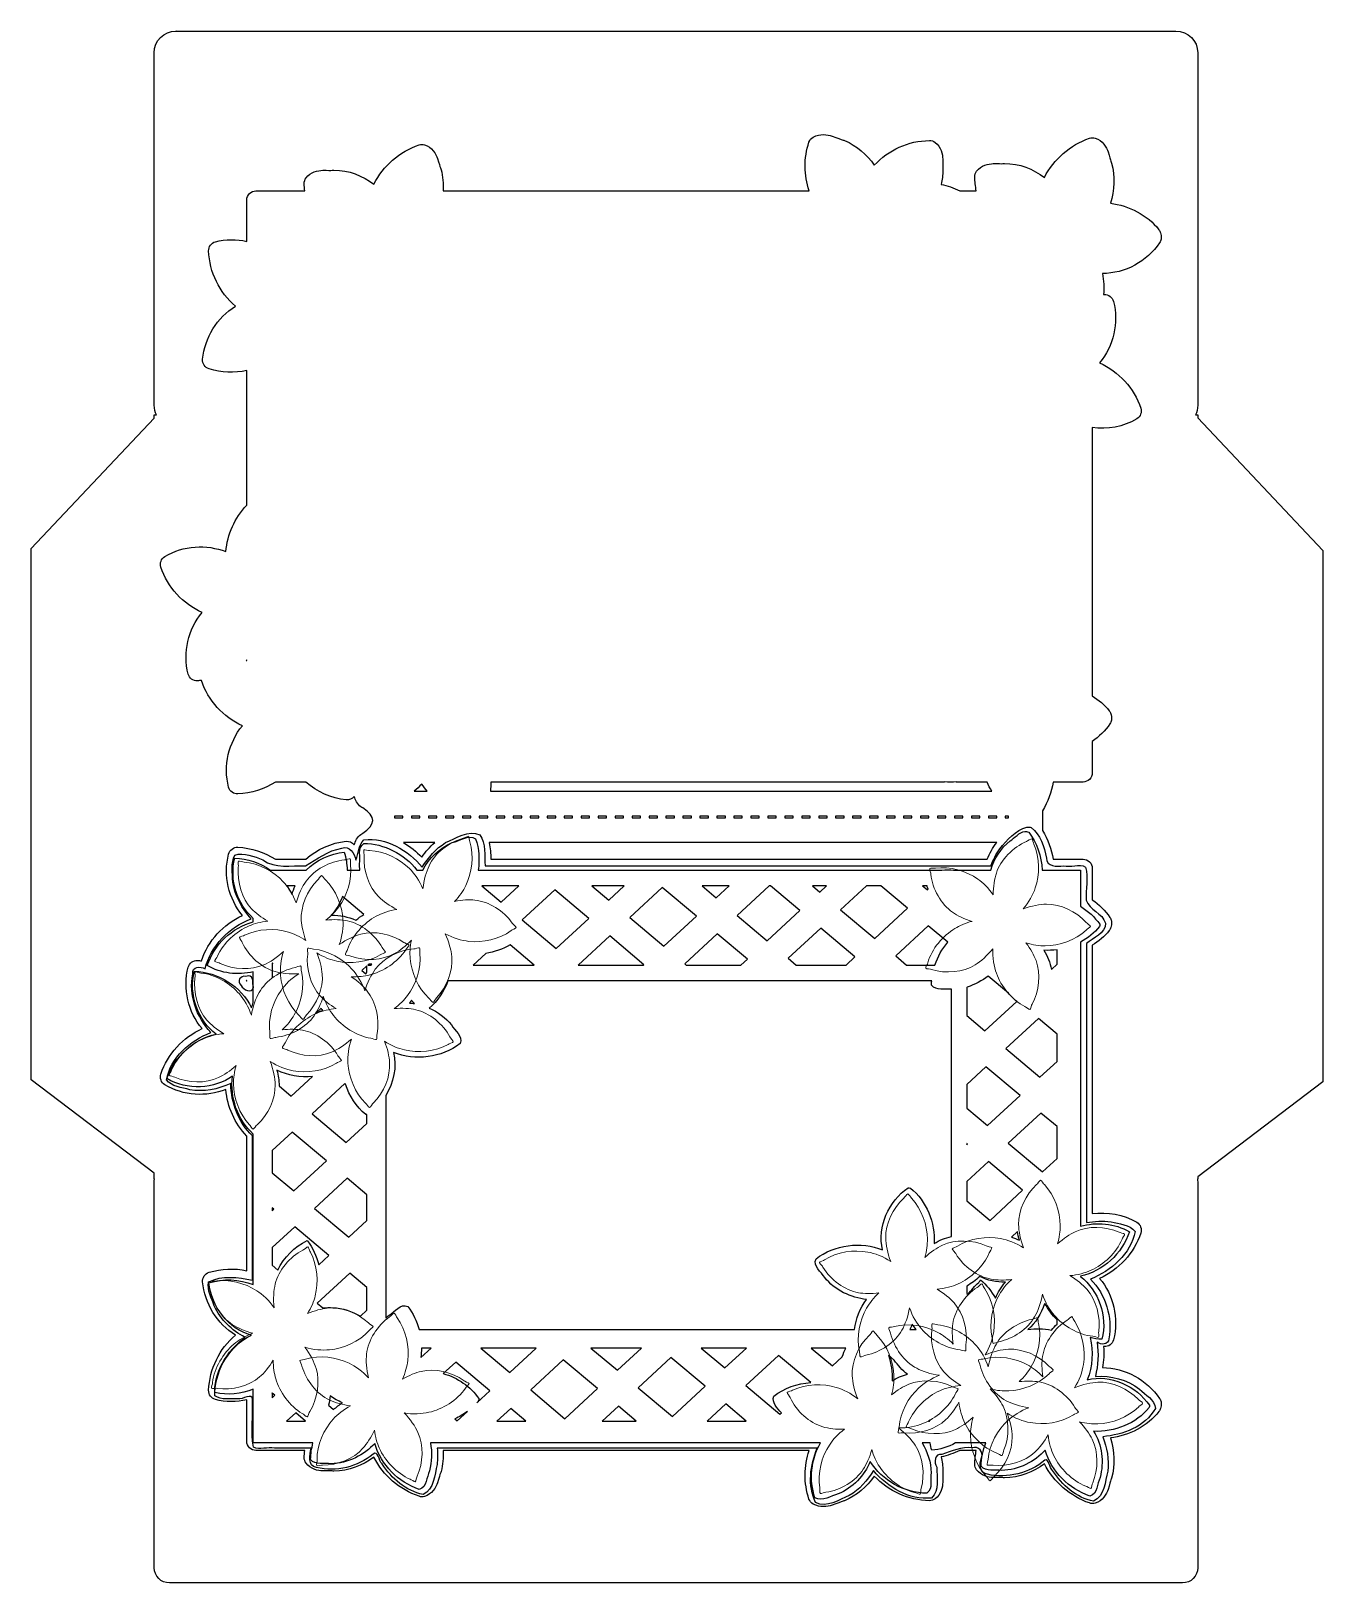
# Model space of a CAD drawing. Header units: centimetres. Extents: x -12.1 to 12.1, y -14.5 to 14.5.
import ezdxf

# ---------------------------------------------------------------- set-up
doc = ezdxf.new("R2010")
doc.units = ezdxf.units.CM
doc.header["$MEASUREMENT"] = 0
doc.layers.add('Layer 1', color=7, linetype='Continuous')

msp = doc.modelspace()

# ---------------------------------------------------------------- linework, layer by layer
at = {"layer": 'Layer 1', "color": 254, "lineweight": 25}
for points, knots in [([(-9.37468, 14.51465), (-9.6006, 14.51465), (-9.78231, 14.33295), (-9.78231, 14.10703), (-9.78231, 14.10703), (-9.78231, 14.10703), (-9.78231, 7.51394), (-9.78231, 7.51394), (-9.78231, 7.51394), (-9.78231, 7.44862), (-9.76639, 7.38749), (-9.73932, 7.33287), (-9.73932, 7.33287), (-9.73932, 7.33287), (-9.78231, 7.33287), (-9.78231, 7.33287), (-9.78231, 7.33287), (-9.78231, 7.33287), (-9.78231, 7.27499), (-9.78231, 7.27499), (-9.78231, 7.27499), (-9.78231, 7.27499), (-12.08749, 4.83834), (-12.08749, 4.83834), (-12.08749, 4.83834), (-12.08749, 4.83834), (-12.08749, -5.10255), (-12.08749, -5.10255), (-12.08749, -5.10255), (-12.08749, -5.10255), (-9.78231, -6.84797), (-9.78231, -6.84797), (-9.78231, -6.84797), (-9.78231, -6.84797), (-9.78231, -6.95463), (-9.78231, -6.95463), (-9.78231, -6.95463), (-9.78231, -6.95463), (-9.77652, -6.95463), (-9.77652, -6.95463), (-9.77652, -6.95463), (-9.78042, -6.97351), (-9.78231, -6.99327), (-9.78231, -7.01334), (-9.78231, -7.01334), (-9.78231, -7.01334), (-9.78231, -14.2282), (-9.78231, -14.2282), (-9.78231, -14.2282), (-9.78231, -14.3865), (-9.65453, -14.51428), (-9.49623, -14.51428), (-9.49623, -14.51428), (-9.49623, -14.51428), (9.45868, -14.51428), (9.45868, -14.51428), (9.45868, -14.51428), (9.61698, -14.51428), (9.74394, -14.3865), (9.74394, -14.2282), (9.74394, -14.2282), (9.74394, -14.2282), (9.74394, -7.01334), (9.74394, -7.01334), (9.74394, -7.01334), (9.74394, -6.99327), (9.74206, -6.97352), (9.73815, -6.95463), (9.73815, -6.95463), (9.73815, -6.95463), (9.74394, -6.95463), (9.74394, -6.95463), (9.74394, -6.95463), (9.74394, -6.95463), (9.74394, -6.91494), (9.74394, -6.91494), (9.74394, -6.91494), (9.74394, -6.91494), (12.08798, -5.13975), (12.08798, -5.13975), (12.08798, -5.13975), (12.08798, -5.13975), (12.08798, 4.80032), (12.08798, 4.80032), (12.08798, 4.80032), (12.08798, 4.80032), (9.74394, 7.27666), (9.74394, 7.27666), (9.74394, 7.27666), (9.74394, 7.27666), (9.74394, 7.33288), (9.74394, 7.33288), (9.74394, 7.33288), (9.74394, 7.33288), (9.70095, 7.33288), (9.70095, 7.33288), (9.70095, 7.33288), (9.72813, 7.38759), (9.74394, 7.4485), (9.74394, 7.51395), (9.74394, 7.51395), (9.74394, 7.51395), (9.74394, 14.10704), (9.74394, 14.10704), (9.74394, 14.10704), (9.74394, 14.33296), (9.56224, 14.51466), (9.33631, 14.51466), (9.33631, 14.51466), (9.33631, 14.51466), (-9.37469, 14.51466), (-9.37469, 14.51466), (-9.37469, 14.51466), (-9.37469, 14.51466), (-9.37468, 14.51465), (-9.37468, 14.51465)], [0, 0, 0, 0, 0.03333333, 0.03333333, 0.03333333, 0.03333333, 0.06666667, 0.06666667, 0.06666667, 0.06666667, 0.1, 0.1, 0.1, 0.1, 0.13333333, 0.13333333, 0.13333333, 0.13333333, 0.16666667, 0.16666667, 0.16666667, 0.16666667, 0.2, 0.2, 0.2, 0.2, 0.23333333, 0.23333333, 0.23333333, 0.23333333, 0.26666667, 0.26666667, 0.26666667, 0.26666667, 0.3, 0.3, 0.3, 0.3, 0.33333333, 0.33333333, 0.33333333, 0.33333333, 0.36666667, 0.36666667, 0.36666667, 0.36666667, 0.4, 0.4, 0.4, 0.4, 0.43333333, 0.43333333, 0.43333333, 0.43333333, 0.46666667, 0.46666667, 0.46666667, 0.46666667, 0.5, 0.5, 0.5, 0.5, 0.53333333, 0.53333333, 0.53333333, 0.53333333, 0.56666667, 0.56666667, 0.56666667, 0.56666667, 0.6, 0.6, 0.6, 0.6, 0.63333333, 0.63333333, 0.63333333, 0.63333333, 0.66666667, 0.66666667, 0.66666667, 0.66666667, 0.7, 0.7, 0.7, 0.7, 0.73333333, 0.73333333, 0.73333333, 0.73333333, 0.76666667, 0.76666667, 0.76666667, 0.76666667, 0.8, 0.8, 0.8, 0.8, 0.83333333, 0.83333333, 0.83333333, 0.83333333, 0.86666667, 0.86666667, 0.86666667, 0.86666667, 0.9, 0.9, 0.9, 0.9, 0.93333333, 0.93333333, 0.93333333, 0.93333333, 1, 1, 1, 1]), ([(2.73979, 12.57734), (2.67822, 12.57758), (2.61265, 12.56525), (2.54962, 12.53021), (2.54962, 12.53021), (2.51219, 12.50956), (2.48387, 12.47564), (2.47024, 12.43513), (2.47024, 12.43513), (2.36975, 12.13899), (2.37613, 11.81752), (2.47273, 11.52562), (2.47273, 11.52562), (2.47273, 11.52562), (-4.37419, 11.52562), (-4.37419, 11.52562), (-4.37419, 11.52562), (-4.36864, 11.65846), (-4.3808, 11.79196), (-4.4147, 11.92001), (-4.4147, 11.92001), (-4.41789, 11.93175), (-4.42232, 11.94311), (-4.42793, 11.95391), (-4.42793, 11.95391), (-4.4383, 11.97426), (-4.45122, 12.04264), (-4.48002, 12.13002), (-4.48002, 12.13002), (-4.50881, 12.21741), (-4.58568, 12.34498), (-4.72393, 12.38634), (-4.72393, 12.38634), (-4.75773, 12.39648), (-4.79383, 12.3959), (-4.82728, 12.38469), (-4.82728, 12.38469), (-5.19192, 12.26079), (-5.49697, 11.99389), (-5.67146, 11.65295), (-5.67146, 11.65295), (-5.8787, 11.80591), (-6.1425, 11.91466), (-6.42056, 11.9134), (-6.42056, 11.9134), (-6.43084, 11.91321), (-6.44107, 11.91211), (-6.45115, 11.91009), (-6.45115, 11.91009), (-6.4735, 11.90589), (-6.54072, 11.91162), (-6.62974, 11.90926), (-6.62974, 11.90926), (-6.71876, 11.9069), (-6.85595, 11.87817), (-6.94063, 11.76622), (-6.94063, 11.76622), (-6.96353, 11.73604), (-6.97575, 11.6991), (-6.97535, 11.66121), (-6.97535, 11.66121), (-6.97498, 11.61539), (-6.96966, 11.57055), (-6.9646, 11.52561), (-6.9646, 11.52561), (-6.9646, 11.52561), (-7.87824, 11.52561), (-7.87824, 11.52561), (-7.87824, 11.52561), (-7.92367, 11.52572), (-7.96767, 11.50729), (-7.99978, 11.47517), (-7.99978, 11.47517), (-8.0319, 11.44305), (-8.04948, 11.39988), (-8.04939, 11.35445), (-8.04939, 11.35445), (-8.04939, 11.35445), (-8.04939, 10.57972), (-8.04939, 10.57972), (-8.04939, 10.57972), (-8.24152, 10.6217), (-8.44324, 10.62484), (-8.63809, 10.57311), (-8.63809, 10.57311), (-8.71531, 10.55245), (-8.76787, 10.481), (-8.76459, 10.40113), (-8.76459, 10.40113), (-8.74874, 10.00274), (-8.56214, 9.62454), (-8.26188, 9.36843), (-8.26188, 9.36843), (-8.60839, 9.15734), (-8.83555, 8.77684), (-8.87621, 8.37542), (-8.87621, 8.37542), (-8.8847, 8.29415), (-8.83445, 8.21826), (-8.75632, 8.19435), (-8.75632, 8.19435), (-8.52568, 8.12376), (-8.28183, 8.11593), (-8.04939, 8.16376), (-8.04939, 8.16376), (-8.04939, 8.16376), (-8.04939, 5.64526), (-8.04939, 5.64526), (-8.04939, 5.64526), (-8.27782, 5.40979), (-8.41313, 5.09994), (-8.4413, 4.7771), (-8.4413, 4.7771), (-8.80269, 4.91616), (-9.23701, 4.89596), (-9.58314, 4.68615), (-9.58314, 4.68615), (-9.6514, 4.64483), (-9.68195, 4.56176), (-9.65673, 4.48606), (-9.65673, 4.48606), (-9.53163, 4.10847), (-9.24626, 3.80043), (-8.88778, 3.63691), (-8.88778, 3.63691), (-9.14201, 3.32593), (-9.25281, 2.89007), (-9.14575, 2.4868), (-9.14575, 2.4868), (-9.12509, 2.40958), (-9.05364, 2.35703), (-8.97377, 2.3603), (-8.97377, 2.3603), (-8.94878, 2.36129), (-8.92418, 2.36543), (-8.89936, 2.36774), (-8.89936, 2.36774), (-8.77407, 1.99124), (-8.49053, 1.68384), (-8.13289, 1.52025), (-8.13289, 1.52025), (-8.38599, 1.20882), (-8.49616, 0.77299), (-8.38921, 0.37014), (-8.38921, 0.37014), (-8.36855, 0.29292), (-8.2971, 0.24037), (-8.21723, 0.24364), (-8.21723, 0.24364), (-7.96425, 0.25371), (-7.72119, 0.33508), (-7.5103, 0.46771), (-7.5103, 0.46771), (-7.5103, 0.46771), (-6.94641, 0.46771), (-6.94641, 0.46771), (-6.94641, 0.46771), (-6.73618, 0.28175), (-6.47116, 0.16034), (-6.19152, 0.13202), (-6.19152, 0.13202), (-6.13251, 0.12601), (-6.0746, 0.15105), (-6.03856, 0.19817), (-6.03856, 0.19817), (-6.01963, 0.12868), (-5.98476, 0.05533), (-5.91454, 0.00221), (-5.91454, 0.00221), (-5.90416, -0.00567), (-5.89321, -0.01236), (-5.88147, -0.01763), (-5.88147, -0.01763), (-5.62169, -0.17583), (-5.64253, -0.33403), (-5.88147, -0.49223), (-5.88147, -0.49223), (-5.89322, -0.4975), (-5.90416, -0.50337), (-5.91454, -0.51125), (-5.91454, -0.51125), (-5.98477, -0.56437), (-6.01964, -0.63771), (-6.03856, -0.70721), (-6.03856, -0.70721), (-6.0746, -0.66009), (-6.13251, -0.63505), (-6.19152, -0.64106), (-6.19152, -0.64106), (-6.47116, -0.66938), (-6.73618, -0.79079), (-6.94641, -0.97675), (-6.94641, -0.97675), (-6.94641, -0.97675), (-7.5103, -0.97675), (-7.5103, -0.97675), (-7.5103, -0.97675), (-7.72119, -0.84412), (-7.96425, -0.76275), (-8.21723, -0.75268), (-8.21723, -0.75268), (-8.29709, -0.74941), (-8.36855, -0.80197), (-8.38921, -0.87918), (-8.38921, -0.87918), (-8.49617, -1.28203), (-8.386, -1.71787), (-8.13289, -2.02929), (-8.13289, -2.02929), (-8.49052, -2.19288), (-8.77406, -2.50028), (-8.89936, -2.87678), (-8.89936, -2.87678), (-8.92418, -2.87447), (-8.94878, -2.87033), (-8.97377, -2.86934), (-8.97377, -2.86934), (-9.05363, -2.86607), (-9.12509, -2.91863), (-9.14575, -2.99584), (-9.14575, -2.99584), (-9.25281, -3.39911), (-9.14201, -3.83497), (-8.88778, -4.14595), (-8.88778, -4.14595), (-9.24626, -4.30946), (-9.53163, -4.61751), (-9.65673, -4.9951), (-9.65673, -4.9951), (-9.68195, -5.0708), (-9.6514, -5.15387), (-9.58314, -5.19519), (-9.58314, -5.19519), (-9.23701, -5.405), (-8.80269, -5.4252), (-8.4413, -5.28614), (-8.4413, -5.28614), (-8.41313, -5.60899), (-8.27782, -5.91883), (-8.04939, -6.1543), (-8.04939, -6.1543), (-8.04939, -6.1543), (-8.04939, -8.6728), (-8.04939, -8.6728), (-8.04939, -8.6728), (-8.28183, -8.62497), (-8.52568, -8.6328), (-8.75632, -8.70339), (-8.75632, -8.70339), (-8.83445, -8.7273), (-8.8847, -8.8032), (-8.87621, -8.88446), (-8.87621, -8.88446), (-8.83555, -9.28589), (-8.60839, -9.66639), (-8.26188, -9.87747), (-8.26188, -9.87747), (-8.56214, -10.13358), (-8.74874, -10.51178), (-8.76459, -10.91017), (-8.76459, -10.91017), (-8.76786, -10.99004), (-8.7153, -11.06149), (-8.63809, -11.08215), (-8.63809, -11.08215), (-8.44324, -11.13388), (-8.24152, -11.13075), (-8.04939, -11.08876), (-8.04939, -11.08876), (-8.04939, -11.08876), (-8.04939, -11.86349), (-8.04939, -11.86349), (-8.04939, -11.86349), (-8.04939, -11.90891), (-8.0319, -11.95292), (-7.99978, -11.98503), (-7.99978, -11.98503), (-7.96766, -12.01715), (-7.92366, -12.03473), (-7.87824, -12.03464), (-7.87824, -12.03464), (-7.87824, -12.03464), (-6.9646, -12.03464), (-6.9646, -12.03464), (-6.9646, -12.03464), (-6.96965, -12.07958), (-6.97497, -12.12442), (-6.97535, -12.17024), (-6.97535, -12.17024), (-6.97575, -12.20812), (-6.96352, -12.24506), (-6.94063, -12.27525), (-6.94063, -12.27525), (-6.85596, -12.3872), (-6.71876, -12.41593), (-6.62974, -12.41829), (-6.62974, -12.41829), (-6.54072, -12.42064), (-6.47349, -12.41492), (-6.45115, -12.41911), (-6.45115, -12.41911), (-6.44107, -12.42112), (-6.43083, -12.42224), (-6.42056, -12.42242), (-6.42056, -12.42242), (-6.1425, -12.42369), (-5.8787, -12.31493), (-5.67146, -12.16197), (-5.67146, -12.16197), (-5.49697, -12.50291), (-5.19191, -12.76981), (-4.82728, -12.89371), (-4.82728, -12.89371), (-4.79383, -12.90492), (-4.75772, -12.9055), (-4.72393, -12.89535), (-4.72393, -12.89535), (-4.58567, -12.854), (-4.50881, -12.72642), (-4.48002, -12.63903), (-4.48002, -12.63903), (-4.45123, -12.55164), (-4.4383, -12.48326), (-4.42793, -12.46292), (-4.42793, -12.46292), (-4.42232, -12.45212), (-4.41789, -12.44076), (-4.4147, -12.42902), (-4.4147, -12.42902), (-4.3808, -12.30097), (-4.36863, -12.16746), (-4.37419, -12.03463), (-4.37419, -12.03463), (-4.37419, -12.03463), (2.47273, -12.03463), (2.47273, -12.03463), (2.47273, -12.03463), (2.37614, -12.32652), (2.36975, -12.648), (2.47024, -12.94414), (2.47024, -12.94414), (2.48387, -12.98465), (2.51219, -13.01858), (2.54962, -13.03922), (2.54962, -13.03922), (2.67568, -13.1093), (2.81271, -13.08844), (2.90515, -13.05824), (2.90515, -13.05824), (2.99759, -13.02804), (3.06918, -12.99255), (3.10772, -12.98383), (3.10772, -12.98383), (3.11731, -12.98187), (3.12672, -12.97912), (3.13583, -12.97556), (3.13583, -12.97556), (3.3633, -12.88056), (3.55572, -12.7149), (3.69228, -12.51502), (3.69228, -12.51502), (3.95775, -12.79653), (4.33104, -12.97225), (4.72498, -12.97556), (4.72498, -12.97556), (4.76287, -12.97596), (4.79981, -12.96373), (4.82999, -12.94083), (4.82999, -12.94083), (4.94194, -12.85616), (4.97067, -12.71896), (4.97303, -12.62994), (4.97303, -12.62994), (4.97538, -12.54092), (4.96966, -12.4737), (4.97385, -12.45135), (4.97385, -12.45135), (4.97586, -12.44127), (4.97697, -12.43103), (4.97716, -12.42076), (4.97716, -12.42076), (4.97756, -12.32982), (4.9622, -12.24168), (4.94078, -12.15535), (4.94078, -12.15535), (5.06347, -12.13273), (5.18124, -12.08976), (5.293, -12.03463), (5.293, -12.03463), (5.293, -12.03463), (5.60141, -12.03463), (5.60141, -12.03463), (5.60141, -12.03463), (5.58408, -12.11989), (5.57321, -12.20683), (5.57247, -12.29508), (5.57247, -12.29508), (5.57207, -12.33297), (5.5843, -12.3699), (5.60719, -12.40009), (5.60719, -12.40009), (5.69186, -12.51204), (5.82906, -12.54077), (5.91808, -12.54313), (5.91808, -12.54313), (6.0071, -12.54548), (6.07433, -12.53976), (6.09667, -12.54395), (6.09667, -12.54395), (6.10675, -12.54596), (6.11699, -12.54708), (6.12726, -12.54726), (6.12726, -12.54726), (6.40532, -12.54853), (6.66912, -12.43977), (6.87636, -12.28681), (6.87636, -12.28681), (7.05085, -12.62775), (7.35591, -12.89465), (7.72054, -13.01855), (7.72054, -13.01855), (7.75399, -13.02976), (7.7901, -13.03034), (7.82389, -13.02019), (7.82389, -13.02019), (7.96215, -12.97884), (8.03901, -12.85126), (8.0678, -12.76387), (8.0678, -12.76387), (8.09659, -12.67648), (8.10952, -12.6081), (8.11989, -12.58776), (8.11989, -12.58776), (8.1255, -12.57696), (8.12993, -12.5656), (8.13312, -12.55386), (8.13312, -12.55386), (8.19789, -12.30919), (8.19249, -12.04438), (8.10914, -11.80228), (8.10914, -11.80228), (8.45982, -11.7565), (8.79707, -11.58859), (9.01947, -11.30701), (9.01947, -11.30701), (9.03311, -11.28956), (9.04321, -11.26962), (9.04924, -11.2483), (9.04924, -11.2483), (9.0561, -11.22448), (9.06734, -11.18201), (9.05751, -11.12758), (9.05751, -11.12758), (9.05333, -11.1042), (9.04432, -11.08196), (9.03105, -11.06226), (9.03105, -11.06226), (8.79498, -10.71572), (8.38522, -10.48805), (7.95949, -10.48679), (7.95949, -10.48679), (7.9847, -10.35705), (7.9931, -10.22414), (7.98264, -10.0924), (7.98264, -10.0924), (7.98686, -10.09261), (7.99082, -10.09388), (7.99504, -10.09405), (7.99504, -10.09405), (8.07491, -10.09732), (8.14636, -10.04476), (8.16702, -9.96755), (8.16702, -9.96755), (8.27409, -9.56424), (8.16331, -9.12851), (7.90905, -8.81744), (7.90905, -8.81744), (8.26769, -8.65406), (8.55285, -8.34605), (8.678, -7.96829), (8.678, -7.96829), (8.70322, -7.89259), (8.67267, -7.80952), (8.60441, -7.7682), (8.60441, -7.7682), (8.35245, -7.61547), (8.05425, -7.56945), (7.77097, -7.60532), (7.77097, -7.60532), (7.77097, -7.60532), (7.77097, -2.5865), (7.77097, -2.5865), (7.77097, -2.5865), (7.89002, -2.51093), (8.00142, -2.42264), (8.09012, -2.31034), (8.09012, -2.31034), (8.10376, -2.29289), (8.11386, -2.27295), (8.11989, -2.25164), (8.11989, -2.25164), (8.12674, -2.22786), (8.138, -2.18537), (8.12816, -2.13092), (8.12816, -2.13092), (8.12398, -2.10754), (8.11497, -2.0853), (8.1017, -2.0656), (8.1017, -2.0656), (8.01314, -1.9356), (7.89938, -1.82436), (7.77097, -1.73404), (7.77097, -1.73404), (7.77097, -1.73404), (7.77097, -1.14782), (7.77097, -1.14782), (7.77097, -1.14782), (7.77097, -1.1024), (7.75266, -1.05922), (7.72053, -1.0271), (7.72053, -1.0271), (7.68841, -0.99498), (7.64523, -0.97657), (7.59982, -0.97666), (7.59982, -0.97666), (7.59982, -0.97666), (7.03675, -0.97666), (7.03675, -0.97666), (7.03675, -0.97666), (7.0068, -0.78763), (6.94221, -0.60377), (6.84079, -0.44088), (6.84079, -0.44088), (6.84079, -0.44088), (6.84079, -0.06881), (6.84079, -0.06881), (6.84079, -0.06881), (6.94221, 0.09409), (7.00679, 0.27876), (7.03675, 0.4678), (7.03675, 0.4678), (7.03675, 0.4678), (7.59982, 0.4678), (7.59982, 0.4678), (7.59982, 0.4678), (7.64524, 0.46769), (7.68842, 0.48529), (7.72053, 0.51741), (7.72053, 0.51741), (7.75265, 0.54953), (7.77106, 0.59353), (7.77097, 0.63895), (7.77097, 0.63895), (7.77097, 0.63895), (7.77097, 1.22517), (7.77097, 1.22517), (7.77097, 1.22517), (7.89937, 1.31548), (8.01314, 1.42673), (8.1017, 1.55673), (8.1017, 1.55673), (8.11496, 1.57643), (8.12398, 1.59867), (8.12816, 1.62205), (8.12816, 1.62205), (8.138, 1.6765), (8.12673, 1.71898), (8.11989, 1.74277), (8.11989, 1.74277), (8.11387, 1.76408), (8.10376, 1.78402), (8.09012, 1.80147), (8.09012, 1.80147), (8.00142, 1.91377), (7.89002, 2.00206), (7.77097, 2.07763), (7.77097, 2.07763), (7.77097, 2.07763), (7.77097, 7.09645), (7.77097, 7.09645), (7.77097, 7.09645), (8.05425, 7.06059), (8.35245, 7.10661), (8.60441, 7.25933), (8.60441, 7.25933), (8.67266, 7.30065), (8.70321, 7.38372), (8.678, 7.45942), (8.678, 7.45942), (8.55285, 7.83718), (8.2677, 8.14519), (7.90905, 8.30857), (7.90905, 8.30857), (8.1633, 8.61964), (8.2741, 9.05537), (8.16702, 9.45868), (8.16702, 9.45868), (8.14636, 9.5359), (8.07491, 9.58845), (7.99504, 9.58518), (7.99504, 9.58518), (7.99081, 9.58502), (7.98686, 9.58374), (7.98264, 9.58353), (7.98264, 9.58353), (7.9931, 9.71527), (7.9847, 9.84818), (7.95949, 9.97792), (7.95949, 9.97792), (8.38522, 9.97918), (8.79498, 10.20685), (9.03105, 10.55339), (9.03105, 10.55339), (9.04431, 10.57309), (9.05333, 10.59533), (9.05751, 10.61871), (9.05751, 10.61871), (9.06734, 10.67314), (9.05611, 10.7156), (9.04924, 10.73943), (9.04924, 10.73943), (9.04322, 10.76074), (9.03311, 10.78068), (9.01947, 10.79813), (9.01947, 10.79813), (8.79707, 11.07971), (8.45981, 11.24762), (8.10914, 11.2934), (8.10914, 11.2934), (8.19249, 11.53551), (8.19788, 11.80031), (8.13312, 12.04498), (8.13312, 12.04498), (8.12993, 12.05672), (8.1255, 12.06808), (8.11989, 12.07888), (8.11989, 12.07888), (8.10952, 12.09922), (8.0966, 12.16761), (8.0678, 12.25499), (8.0678, 12.25499), (8.03901, 12.34238), (7.96214, 12.46995), (7.82389, 12.51131), (7.82389, 12.51131), (7.79009, 12.52145), (7.75399, 12.52087), (7.72054, 12.50966), (7.72054, 12.50966), (7.3559, 12.38576), (7.05085, 12.11886), (6.87636, 11.77792), (6.87636, 11.77792), (6.66912, 11.93088), (6.40532, 12.03963), (6.12726, 12.03837), (6.12726, 12.03837), (6.11698, 12.03818), (6.10675, 12.03708), (6.09667, 12.03506), (6.09667, 12.03506), (6.07432, 12.03086), (6.0071, 12.03659), (5.91808, 12.03423), (5.91808, 12.03423), (5.82906, 12.03187), (5.69187, 12.00313), (5.60719, 11.89119), (5.60719, 11.89119), (5.58429, 11.86101), (5.57207, 11.82407), (5.57247, 11.78618), (5.57247, 11.78618), (5.57321, 11.69794), (5.58407, 11.611), (5.60141, 11.52573), (5.60141, 11.52573), (5.60141, 11.52573), (5.293, 11.52573), (5.293, 11.52573), (5.293, 11.52573), (5.18123, 11.58085), (5.06346, 11.62383), (4.94078, 11.64645), (4.94078, 11.64645), (4.9622, 11.73278), (4.97757, 11.82092), (4.97716, 11.91186), (4.97716, 11.91186), (4.9769, 11.92214), (4.97586, 11.93237), (4.97385, 11.94245), (4.97385, 11.94245), (4.96965, 11.9648), (4.97538, 12.03202), (4.97303, 12.12104), (4.97303, 12.12104), (4.97068, 12.21006), (4.94194, 12.34725), (4.82999, 12.43193), (4.82999, 12.43193), (4.79981, 12.45483), (4.76287, 12.46705), (4.72498, 12.46666), (4.72498, 12.46666), (4.33104, 12.46335), (3.95775, 12.28763), (3.69228, 12.00612), (3.69228, 12.00612), (3.55572, 12.206), (3.3633, 12.37166), (3.13583, 12.46666), (3.13583, 12.46666), (3.12672, 12.47022), (3.11731, 12.47298), (3.10772, 12.47493), (3.10772, 12.47493), (3.06917, 12.48366), (2.99759, 12.51914), (2.90515, 12.54934), (2.90515, 12.54934), (2.85893, 12.56444), (2.80136, 12.57722), (2.73979, 12.57745), (2.73979, 12.57745), (2.73979, 12.57745), (2.73979, 12.57734), (2.73979, 12.57734)], [0, 0, 0, 0, 0.00546448, 0.00546448, 0.00546448, 0.00546448, 0.01092896, 0.01092896, 0.01092896, 0.01092896, 0.01639344, 0.01639344, 0.01639344, 0.01639344, 0.02185792, 0.02185792, 0.02185792, 0.02185792, 0.0273224, 0.0273224, 0.0273224, 0.0273224, 0.03278689, 0.03278689, 0.03278689, 0.03278689, 0.03825137, 0.03825137, 0.03825137, 0.03825137, 0.04371585, 0.04371585, 0.04371585, 0.04371585, 0.04918033, 0.04918033, 0.04918033, 0.04918033, 0.05464481, 0.05464481, 0.05464481, 0.05464481, 0.06010929, 0.06010929, 0.06010929, 0.06010929, 0.06557377, 0.06557377, 0.06557377, 0.06557377, 0.07103825, 0.07103825, 0.07103825, 0.07103825, 0.07650273, 0.07650273, 0.07650273, 0.07650273, 0.08196721, 0.08196721, 0.08196721, 0.08196721, 0.08743169, 0.08743169, 0.08743169, 0.08743169, 0.09289617, 0.09289617, 0.09289617, 0.09289617, 0.09836066, 0.09836066, 0.09836066, 0.09836066, 0.10382514, 0.10382514, 0.10382514, 0.10382514, 0.10928962, 0.10928962, 0.10928962, 0.10928962, 0.1147541, 0.1147541, 0.1147541, 0.1147541, 0.12021858, 0.12021858, 0.12021858, 0.12021858, 0.12568306, 0.12568306, 0.12568306, 0.12568306, 0.13114754, 0.13114754, 0.13114754, 0.13114754, 0.13661202, 0.13661202, 0.13661202, 0.13661202, 0.1420765, 0.1420765, 0.1420765, 0.1420765, 0.14754098, 0.14754098, 0.14754098, 0.14754098, 0.15300546, 0.15300546, 0.15300546, 0.15300546, 0.15846995, 0.15846995, 0.15846995, 0.15846995, 0.16393443, 0.16393443, 0.16393443, 0.16393443, 0.16939891, 0.16939891, 0.16939891, 0.16939891, 0.17486339, 0.17486339, 0.17486339, 0.17486339, 0.18032787, 0.18032787, 0.18032787, 0.18032787, 0.18579235, 0.18579235, 0.18579235, 0.18579235, 0.19125683, 0.19125683, 0.19125683, 0.19125683, 0.19672131, 0.19672131, 0.19672131, 0.19672131, 0.20218579, 0.20218579, 0.20218579, 0.20218579, 0.20765027, 0.20765027, 0.20765027, 0.20765027, 0.21311475, 0.21311475, 0.21311475, 0.21311475, 0.21857923, 0.21857923, 0.21857923, 0.21857923, 0.22404372, 0.22404372, 0.22404372, 0.22404372, 0.2295082, 0.2295082, 0.2295082, 0.2295082, 0.23497268, 0.23497268, 0.23497268, 0.23497268, 0.24043716, 0.24043716, 0.24043716, 0.24043716, 0.24590164, 0.24590164, 0.24590164, 0.24590164, 0.25136612, 0.25136612, 0.25136612, 0.25136612, 0.2568306, 0.2568306, 0.2568306, 0.2568306, 0.26229508, 0.26229508, 0.26229508, 0.26229508, 0.26775956, 0.26775956, 0.26775956, 0.26775956, 0.27322404, 0.27322404, 0.27322404, 0.27322404, 0.27868852, 0.27868852, 0.27868852, 0.27868852, 0.28415301, 0.28415301, 0.28415301, 0.28415301, 0.28961749, 0.28961749, 0.28961749, 0.28961749, 0.29508197, 0.29508197, 0.29508197, 0.29508197, 0.30054645, 0.30054645, 0.30054645, 0.30054645, 0.30601093, 0.30601093, 0.30601093, 0.30601093, 0.31147541, 0.31147541, 0.31147541, 0.31147541, 0.31693989, 0.31693989, 0.31693989, 0.31693989, 0.32240437, 0.32240437, 0.32240437, 0.32240437, 0.32786885, 0.32786885, 0.32786885, 0.32786885, 0.33333333, 0.33333333, 0.33333333, 0.33333333, 0.33879781, 0.33879781, 0.33879781, 0.33879781, 0.3442623, 0.3442623, 0.3442623, 0.3442623, 0.34972678, 0.34972678, 0.34972678, 0.34972678, 0.35519126, 0.35519126, 0.35519126, 0.35519126, 0.36065574, 0.36065574, 0.36065574, 0.36065574, 0.36612022, 0.36612022, 0.36612022, 0.36612022, 0.3715847, 0.3715847, 0.3715847, 0.3715847, 0.37704918, 0.37704918, 0.37704918, 0.37704918, 0.38251366, 0.38251366, 0.38251366, 0.38251366, 0.38797814, 0.38797814, 0.38797814, 0.38797814, 0.39344262, 0.39344262, 0.39344262, 0.39344262, 0.3989071, 0.3989071, 0.3989071, 0.3989071, 0.40437158, 0.40437158, 0.40437158, 0.40437158, 0.40983607, 0.40983607, 0.40983607, 0.40983607, 0.41530055, 0.41530055, 0.41530055, 0.41530055, 0.42076503, 0.42076503, 0.42076503, 0.42076503, 0.42622951, 0.42622951, 0.42622951, 0.42622951, 0.43169399, 0.43169399, 0.43169399, 0.43169399, 0.43715847, 0.43715847, 0.43715847, 0.43715847, 0.44262295, 0.44262295, 0.44262295, 0.44262295, 0.44808743, 0.44808743, 0.44808743, 0.44808743, 0.45355191, 0.45355191, 0.45355191, 0.45355191, 0.45901639, 0.45901639, 0.45901639, 0.45901639, 0.46448087, 0.46448087, 0.46448087, 0.46448087, 0.46994536, 0.46994536, 0.46994536, 0.46994536, 0.47540984, 0.47540984, 0.47540984, 0.47540984, 0.48087432, 0.48087432, 0.48087432, 0.48087432, 0.4863388, 0.4863388, 0.4863388, 0.4863388, 0.49180328, 0.49180328, 0.49180328, 0.49180328, 0.49726776, 0.49726776, 0.49726776, 0.49726776, 0.50273224, 0.50273224, 0.50273224, 0.50273224, 0.50819672, 0.50819672, 0.50819672, 0.50819672, 0.5136612, 0.5136612, 0.5136612, 0.5136612, 0.51912568, 0.51912568, 0.51912568, 0.51912568, 0.52459016, 0.52459016, 0.52459016, 0.52459016, 0.53005464, 0.53005464, 0.53005464, 0.53005464, 0.53551913, 0.53551913, 0.53551913, 0.53551913, 0.54098361, 0.54098361, 0.54098361, 0.54098361, 0.54644809, 0.54644809, 0.54644809, 0.54644809, 0.55191257, 0.55191257, 0.55191257, 0.55191257, 0.55737705, 0.55737705, 0.55737705, 0.55737705, 0.56284153, 0.56284153, 0.56284153, 0.56284153, 0.56830601, 0.56830601, 0.56830601, 0.56830601, 0.57377049, 0.57377049, 0.57377049, 0.57377049, 0.57923497, 0.57923497, 0.57923497, 0.57923497, 0.58469945, 0.58469945, 0.58469945, 0.58469945, 0.59016393, 0.59016393, 0.59016393, 0.59016393, 0.59562842, 0.59562842, 0.59562842, 0.59562842, 0.6010929, 0.6010929, 0.6010929, 0.6010929, 0.60655738, 0.60655738, 0.60655738, 0.60655738, 0.61202186, 0.61202186, 0.61202186, 0.61202186, 0.61748634, 0.61748634, 0.61748634, 0.61748634, 0.62295082, 0.62295082, 0.62295082, 0.62295082, 0.6284153, 0.6284153, 0.6284153, 0.6284153, 0.63387978, 0.63387978, 0.63387978, 0.63387978, 0.63934426, 0.63934426, 0.63934426, 0.63934426, 0.64480874, 0.64480874, 0.64480874, 0.64480874, 0.65027322, 0.65027322, 0.65027322, 0.65027322, 0.6557377, 0.6557377, 0.6557377, 0.6557377, 0.66120219, 0.66120219, 0.66120219, 0.66120219, 0.66666667, 0.66666667, 0.66666667, 0.66666667, 0.67213115, 0.67213115, 0.67213115, 0.67213115, 0.67759563, 0.67759563, 0.67759563, 0.67759563, 0.68306011, 0.68306011, 0.68306011, 0.68306011, 0.68852459, 0.68852459, 0.68852459, 0.68852459, 0.69398907, 0.69398907, 0.69398907, 0.69398907, 0.69945355, 0.69945355, 0.69945355, 0.69945355, 0.70491803, 0.70491803, 0.70491803, 0.70491803, 0.71038251, 0.71038251, 0.71038251, 0.71038251, 0.71584699, 0.71584699, 0.71584699, 0.71584699, 0.72131148, 0.72131148, 0.72131148, 0.72131148, 0.72677596, 0.72677596, 0.72677596, 0.72677596, 0.73224044, 0.73224044, 0.73224044, 0.73224044, 0.73770492, 0.73770492, 0.73770492, 0.73770492, 0.7431694, 0.7431694, 0.7431694, 0.7431694, 0.74863388, 0.74863388, 0.74863388, 0.74863388, 0.75409836, 0.75409836, 0.75409836, 0.75409836, 0.75956284, 0.75956284, 0.75956284, 0.75956284, 0.76502732, 0.76502732, 0.76502732, 0.76502732, 0.7704918, 0.7704918, 0.7704918, 0.7704918, 0.77595628, 0.77595628, 0.77595628, 0.77595628, 0.78142077, 0.78142077, 0.78142077, 0.78142077, 0.78688525, 0.78688525, 0.78688525, 0.78688525, 0.79234973, 0.79234973, 0.79234973, 0.79234973, 0.79781421, 0.79781421, 0.79781421, 0.79781421, 0.80327869, 0.80327869, 0.80327869, 0.80327869, 0.80874317, 0.80874317, 0.80874317, 0.80874317, 0.81420765, 0.81420765, 0.81420765, 0.81420765, 0.81967213, 0.81967213, 0.81967213, 0.81967213, 0.82513661, 0.82513661, 0.82513661, 0.82513661, 0.83060109, 0.83060109, 0.83060109, 0.83060109, 0.83606557, 0.83606557, 0.83606557, 0.83606557, 0.84153005, 0.84153005, 0.84153005, 0.84153005, 0.84699454, 0.84699454, 0.84699454, 0.84699454, 0.85245902, 0.85245902, 0.85245902, 0.85245902, 0.8579235, 0.8579235, 0.8579235, 0.8579235, 0.86338798, 0.86338798, 0.86338798, 0.86338798, 0.86885246, 0.86885246, 0.86885246, 0.86885246, 0.87431694, 0.87431694, 0.87431694, 0.87431694, 0.87978142, 0.87978142, 0.87978142, 0.87978142, 0.8852459, 0.8852459, 0.8852459, 0.8852459, 0.89071038, 0.89071038, 0.89071038, 0.89071038, 0.89617486, 0.89617486, 0.89617486, 0.89617486, 0.90163934, 0.90163934, 0.90163934, 0.90163934, 0.90710383, 0.90710383, 0.90710383, 0.90710383, 0.91256831, 0.91256831, 0.91256831, 0.91256831, 0.91803279, 0.91803279, 0.91803279, 0.91803279, 0.92349727, 0.92349727, 0.92349727, 0.92349727, 0.92896175, 0.92896175, 0.92896175, 0.92896175, 0.93442623, 0.93442623, 0.93442623, 0.93442623, 0.93989071, 0.93989071, 0.93989071, 0.93989071, 0.94535519, 0.94535519, 0.94535519, 0.94535519, 0.95081967, 0.95081967, 0.95081967, 0.95081967, 0.95628415, 0.95628415, 0.95628415, 0.95628415, 0.96174863, 0.96174863, 0.96174863, 0.96174863, 0.96721311, 0.96721311, 0.96721311, 0.96721311, 0.9726776, 0.9726776, 0.9726776, 0.9726776, 0.97814208, 0.97814208, 0.97814208, 0.97814208, 0.98360656, 0.98360656, 0.98360656, 0.98360656, 0.98907104, 0.98907104, 0.98907104, 0.98907104, 1, 1, 1, 1]), ([(-8.04942, 2.75054), (-8.04942, 2.75054), (-8.04942, 2.73814), (-8.04942, 2.73814), (-8.04942, 2.73814), (-8.05306, 2.73845), (-8.05653, 2.73951), (-8.06017, 2.73979), (-8.06017, 2.73979), (-8.05644, 2.74321), (-8.05312, 2.74708), (-8.04942, 2.75054)], [0, 0, 0, 0, 0.25, 0.25, 0.25, 0.25, 0.5, 0.5, 0.5, 0.5, 1, 1, 1, 1]), ([(-4.7752, 0.42883), (-4.74363, 0.38264), (-4.70977, 0.33789), (-4.67267, 0.29571), (-4.67267, 0.29571), (-4.67267, 0.29571), (-4.91906, 0.29571), (-4.91906, 0.29571), (-4.91906, 0.29571), (-4.8685, 0.33695), (-4.82, 0.38122), (-4.77519, 0.42883), (-4.77519, 0.42883), (-4.77519, 0.42883), (-4.7752, 0.42883), (-4.7752, 0.42883)], [0, 0, 0, 0, 0.2, 0.2, 0.2, 0.2, 0.4, 0.4, 0.4, 0.4, 0.6, 0.6, 0.6, 0.6, 1, 1, 1, 1]), ([(5.00777, 0.46851), (5.08153, 0.46279), (5.15468, 0.46318), (5.22688, 0.46851), (5.22688, 0.46851), (5.22688, 0.46851), (5.22688, 0.46768), (5.22688, 0.46768), (5.22688, 0.46768), (5.22688, 0.46768), (5.80401, 0.46768), (5.80401, 0.46768), (5.80401, 0.46768), (5.82828, 0.40894), (5.85689, 0.3512), (5.88917, 0.2957), (5.88917, 0.2957), (5.88917, 0.2957), (-3.49196, 0.2957), (-3.49196, 0.2957), (-3.49196, 0.2957), (-3.48646, 0.35281), (-3.48433, 0.41041), (-3.48535, 0.46768), (-3.48535, 0.46768), (-3.48535, 0.46768), (5.00778, 0.46768), (5.00778, 0.46768), (5.00778, 0.46768), (5.00778, 0.46768), (5.00778, 0.46851), (5.00778, 0.46851), (5.00778, 0.46851), (5.00778, 0.46851), (5.00777, 0.46851), (5.00777, 0.46851)], [0, 0, 0, 0, 0.1, 0.1, 0.1, 0.1, 0.2, 0.2, 0.2, 0.2, 0.3, 0.3, 0.3, 0.3, 0.4, 0.4, 0.4, 0.4, 0.5, 0.5, 0.5, 0.5, 0.6, 0.6, 0.6, 0.6, 0.7, 0.7, 0.7, 0.7, 0.8, 0.8, 0.8, 0.8, 1, 1, 1, 1]), ([(-5.28618, -0.17393), (-5.28618, -0.17393), (-5.12743, -0.17393), (-5.12743, -0.17393), (-5.12743, -0.17393), (-5.12743, -0.17393), (-5.12743, -0.20039), (-5.12743, -0.20039), (-5.12743, -0.20039), (-5.12743, -0.20039), (-5.28618, -0.20039), (-5.28618, -0.20039), (-5.28618, -0.20039), (-5.28618, -0.20039), (-5.28618, -0.17393), (-5.28618, -0.17393)], [0, 0, 0, 0, 0.2, 0.2, 0.2, 0.2, 0.4, 0.4, 0.4, 0.4, 0.6, 0.6, 0.6, 0.6, 1, 1, 1, 1]), ([(-4.96868, -0.17393), (-4.96868, -0.17393), (-4.80993, -0.17393), (-4.80993, -0.17393), (-4.80993, -0.17393), (-4.80993, -0.17393), (-4.80993, -0.20039), (-4.80993, -0.20039), (-4.80993, -0.20039), (-4.80993, -0.20039), (-4.96868, -0.20039), (-4.96868, -0.20039), (-4.96868, -0.20039), (-4.96868, -0.20039), (-4.96868, -0.17393), (-4.96868, -0.17393)], [0, 0, 0, 0, 0.2, 0.2, 0.2, 0.2, 0.4, 0.4, 0.4, 0.4, 0.6, 0.6, 0.6, 0.6, 1, 1, 1, 1]), ([(-4.65118, -0.17393), (-4.65118, -0.17393), (-4.49243, -0.17393), (-4.49243, -0.17393), (-4.49243, -0.17393), (-4.49243, -0.17393), (-4.49243, -0.20039), (-4.49243, -0.20039), (-4.49243, -0.20039), (-4.49243, -0.20039), (-4.65118, -0.20039), (-4.65118, -0.20039), (-4.65118, -0.20039), (-4.65118, -0.20039), (-4.65118, -0.17393), (-4.65118, -0.17393)], [0, 0, 0, 0, 0.2, 0.2, 0.2, 0.2, 0.4, 0.4, 0.4, 0.4, 0.6, 0.6, 0.6, 0.6, 1, 1, 1, 1]), ([(-4.33368, -0.17393), (-4.33368, -0.17393), (-4.17493, -0.17393), (-4.17493, -0.17393), (-4.17493, -0.17393), (-4.17493, -0.17393), (-4.17493, -0.20039), (-4.17493, -0.20039), (-4.17493, -0.20039), (-4.17493, -0.20039), (-4.33368, -0.20039), (-4.33368, -0.20039), (-4.33368, -0.20039), (-4.33368, -0.20039), (-4.33368, -0.17393), (-4.33368, -0.17393)], [0, 0, 0, 0, 0.2, 0.2, 0.2, 0.2, 0.4, 0.4, 0.4, 0.4, 0.6, 0.6, 0.6, 0.6, 1, 1, 1, 1]), ([(-4.01618, -0.17393), (-4.01618, -0.17393), (-3.85743, -0.17393), (-3.85743, -0.17393), (-3.85743, -0.17393), (-3.85743, -0.17393), (-3.85743, -0.20039), (-3.85743, -0.20039), (-3.85743, -0.20039), (-3.85743, -0.20039), (-4.01618, -0.20039), (-4.01618, -0.20039), (-4.01618, -0.20039), (-4.01618, -0.20039), (-4.01618, -0.17393), (-4.01618, -0.17393)], [0, 0, 0, 0, 0.2, 0.2, 0.2, 0.2, 0.4, 0.4, 0.4, 0.4, 0.6, 0.6, 0.6, 0.6, 1, 1, 1, 1]), ([(-3.69868, -0.17393), (-3.69868, -0.17393), (-3.53993, -0.17393), (-3.53993, -0.17393), (-3.53993, -0.17393), (-3.53993, -0.17393), (-3.53993, -0.20039), (-3.53993, -0.20039), (-3.53993, -0.20039), (-3.53993, -0.20039), (-3.69868, -0.20039), (-3.69868, -0.20039), (-3.69868, -0.20039), (-3.69868, -0.20039), (-3.69868, -0.17393), (-3.69868, -0.17393)], [0, 0, 0, 0, 0.2, 0.2, 0.2, 0.2, 0.4, 0.4, 0.4, 0.4, 0.6, 0.6, 0.6, 0.6, 1, 1, 1, 1]), ([(-3.38118, -0.17393), (-3.38118, -0.17393), (-3.22243, -0.17393), (-3.22243, -0.17393), (-3.22243, -0.17393), (-3.22243, -0.17393), (-3.22243, -0.20039), (-3.22243, -0.20039), (-3.22243, -0.20039), (-3.22243, -0.20039), (-3.38118, -0.20039), (-3.38118, -0.20039), (-3.38118, -0.20039), (-3.38118, -0.20039), (-3.38118, -0.17393), (-3.38118, -0.17393)], [0, 0, 0, 0, 0.2, 0.2, 0.2, 0.2, 0.4, 0.4, 0.4, 0.4, 0.6, 0.6, 0.6, 0.6, 1, 1, 1, 1]), ([(-3.06368, -0.17393), (-3.06368, -0.17393), (-2.90493, -0.17393), (-2.90493, -0.17393), (-2.90493, -0.17393), (-2.90493, -0.17393), (-2.90493, -0.20039), (-2.90493, -0.20039), (-2.90493, -0.20039), (-2.90493, -0.20039), (-3.06368, -0.20039), (-3.06368, -0.20039), (-3.06368, -0.20039), (-3.06368, -0.20039), (-3.06368, -0.17393), (-3.06368, -0.17393)], [0, 0, 0, 0, 0.2, 0.2, 0.2, 0.2, 0.4, 0.4, 0.4, 0.4, 0.6, 0.6, 0.6, 0.6, 1, 1, 1, 1]), ([(-2.74618, -0.17393), (-2.74618, -0.17393), (-2.58743, -0.17393), (-2.58743, -0.17393), (-2.58743, -0.17393), (-2.58743, -0.17393), (-2.58743, -0.20039), (-2.58743, -0.20039), (-2.58743, -0.20039), (-2.58743, -0.20039), (-2.74618, -0.20039), (-2.74618, -0.20039), (-2.74618, -0.20039), (-2.74618, -0.20039), (-2.74618, -0.17393), (-2.74618, -0.17393)], [0, 0, 0, 0, 0.2, 0.2, 0.2, 0.2, 0.4, 0.4, 0.4, 0.4, 0.6, 0.6, 0.6, 0.6, 1, 1, 1, 1]), ([(-2.42868, -0.17393), (-2.42868, -0.17393), (-2.26993, -0.17393), (-2.26993, -0.17393), (-2.26993, -0.17393), (-2.26993, -0.17393), (-2.26993, -0.20039), (-2.26993, -0.20039), (-2.26993, -0.20039), (-2.26993, -0.20039), (-2.42868, -0.20039), (-2.42868, -0.20039), (-2.42868, -0.20039), (-2.42868, -0.20039), (-2.42868, -0.17393), (-2.42868, -0.17393)], [0, 0, 0, 0, 0.2, 0.2, 0.2, 0.2, 0.4, 0.4, 0.4, 0.4, 0.6, 0.6, 0.6, 0.6, 1, 1, 1, 1]), ([(-2.11118, -0.17393), (-2.11118, -0.17393), (-1.95243, -0.17393), (-1.95243, -0.17393), (-1.95243, -0.17393), (-1.95243, -0.17393), (-1.95243, -0.20039), (-1.95243, -0.20039), (-1.95243, -0.20039), (-1.95243, -0.20039), (-2.11118, -0.20039), (-2.11118, -0.20039), (-2.11118, -0.20039), (-2.11118, -0.20039), (-2.11118, -0.17393), (-2.11118, -0.17393)], [0, 0, 0, 0, 0.2, 0.2, 0.2, 0.2, 0.4, 0.4, 0.4, 0.4, 0.6, 0.6, 0.6, 0.6, 1, 1, 1, 1]), ([(-1.79368, -0.17393), (-1.79368, -0.17393), (-1.63493, -0.17393), (-1.63493, -0.17393), (-1.63493, -0.17393), (-1.63493, -0.17393), (-1.63493, -0.20039), (-1.63493, -0.20039), (-1.63493, -0.20039), (-1.63493, -0.20039), (-1.79368, -0.20039), (-1.79368, -0.20039), (-1.79368, -0.20039), (-1.79368, -0.20039), (-1.79368, -0.17393), (-1.79368, -0.17393)], [0, 0, 0, 0, 0.2, 0.2, 0.2, 0.2, 0.4, 0.4, 0.4, 0.4, 0.6, 0.6, 0.6, 0.6, 1, 1, 1, 1]), ([(-1.47618, -0.17393), (-1.47618, -0.17393), (-1.31743, -0.17393), (-1.31743, -0.17393), (-1.31743, -0.17393), (-1.31743, -0.17393), (-1.31743, -0.20039), (-1.31743, -0.20039), (-1.31743, -0.20039), (-1.31743, -0.20039), (-1.47618, -0.20039), (-1.47618, -0.20039), (-1.47618, -0.20039), (-1.47618, -0.20039), (-1.47618, -0.17393), (-1.47618, -0.17393)], [0, 0, 0, 0, 0.2, 0.2, 0.2, 0.2, 0.4, 0.4, 0.4, 0.4, 0.6, 0.6, 0.6, 0.6, 1, 1, 1, 1]), ([(-1.15868, -0.17393), (-1.15868, -0.17393), (-0.99993, -0.17393), (-0.99993, -0.17393), (-0.99993, -0.17393), (-0.99993, -0.17393), (-0.99993, -0.20039), (-0.99993, -0.20039), (-0.99993, -0.20039), (-0.99993, -0.20039), (-1.15868, -0.20039), (-1.15868, -0.20039), (-1.15868, -0.20039), (-1.15868, -0.20039), (-1.15868, -0.17393), (-1.15868, -0.17393)], [0, 0, 0, 0, 0.2, 0.2, 0.2, 0.2, 0.4, 0.4, 0.4, 0.4, 0.6, 0.6, 0.6, 0.6, 1, 1, 1, 1]), ([(-0.84118, -0.17393), (-0.84118, -0.17393), (-0.68243, -0.17393), (-0.68243, -0.17393), (-0.68243, -0.17393), (-0.68243, -0.17393), (-0.68243, -0.20039), (-0.68243, -0.20039), (-0.68243, -0.20039), (-0.68243, -0.20039), (-0.84118, -0.20039), (-0.84118, -0.20039), (-0.84118, -0.20039), (-0.84118, -0.20039), (-0.84118, -0.17393), (-0.84118, -0.17393)], [0, 0, 0, 0, 0.2, 0.2, 0.2, 0.2, 0.4, 0.4, 0.4, 0.4, 0.6, 0.6, 0.6, 0.6, 1, 1, 1, 1]), ([(-0.52368, -0.17393), (-0.52368, -0.17393), (-0.36493, -0.17393), (-0.36493, -0.17393), (-0.36493, -0.17393), (-0.36493, -0.17393), (-0.36493, -0.20039), (-0.36493, -0.20039), (-0.36493, -0.20039), (-0.36493, -0.20039), (-0.52368, -0.20039), (-0.52368, -0.20039), (-0.52368, -0.20039), (-0.52368, -0.20039), (-0.52368, -0.17393), (-0.52368, -0.17393)], [0, 0, 0, 0, 0.2, 0.2, 0.2, 0.2, 0.4, 0.4, 0.4, 0.4, 0.6, 0.6, 0.6, 0.6, 1, 1, 1, 1]), ([(-0.20618, -0.17393), (-0.20618, -0.17393), (-0.04743, -0.17393), (-0.04743, -0.17393), (-0.04743, -0.17393), (-0.04743, -0.17393), (-0.04743, -0.20039), (-0.04743, -0.20039), (-0.04743, -0.20039), (-0.04743, -0.20039), (-0.20618, -0.20039), (-0.20618, -0.20039), (-0.20618, -0.20039), (-0.20618, -0.20039), (-0.20618, -0.17393), (-0.20618, -0.17393)], [0, 0, 0, 0, 0.2, 0.2, 0.2, 0.2, 0.4, 0.4, 0.4, 0.4, 0.6, 0.6, 0.6, 0.6, 1, 1, 1, 1]), ([(0.11132, -0.17393), (0.11132, -0.17393), (0.27007, -0.17393), (0.27007, -0.17393), (0.27007, -0.17393), (0.27007, -0.17393), (0.27007, -0.20039), (0.27007, -0.20039), (0.27007, -0.20039), (0.27007, -0.20039), (0.11132, -0.20039), (0.11132, -0.20039), (0.11132, -0.20039), (0.11132, -0.20039), (0.11132, -0.17393), (0.11132, -0.17393)], [0, 0, 0, 0, 0.2, 0.2, 0.2, 0.2, 0.4, 0.4, 0.4, 0.4, 0.6, 0.6, 0.6, 0.6, 1, 1, 1, 1]), ([(0.42882, -0.17393), (0.42882, -0.17393), (0.58757, -0.17393), (0.58757, -0.17393), (0.58757, -0.17393), (0.58757, -0.17393), (0.58757, -0.20039), (0.58757, -0.20039), (0.58757, -0.20039), (0.58757, -0.20039), (0.42882, -0.20039), (0.42882, -0.20039), (0.42882, -0.20039), (0.42882, -0.20039), (0.42882, -0.17393), (0.42882, -0.17393)], [0, 0, 0, 0, 0.2, 0.2, 0.2, 0.2, 0.4, 0.4, 0.4, 0.4, 0.6, 0.6, 0.6, 0.6, 1, 1, 1, 1]), ([(0.74632, -0.17393), (0.74632, -0.17393), (0.90507, -0.17393), (0.90507, -0.17393), (0.90507, -0.17393), (0.90507, -0.17393), (0.90507, -0.20039), (0.90507, -0.20039), (0.90507, -0.20039), (0.90507, -0.20039), (0.74632, -0.20039), (0.74632, -0.20039), (0.74632, -0.20039), (0.74632, -0.20039), (0.74632, -0.17393), (0.74632, -0.17393)], [0, 0, 0, 0, 0.2, 0.2, 0.2, 0.2, 0.4, 0.4, 0.4, 0.4, 0.6, 0.6, 0.6, 0.6, 1, 1, 1, 1]), ([(1.06382, -0.17393), (1.06382, -0.17393), (1.22257, -0.17393), (1.22257, -0.17393), (1.22257, -0.17393), (1.22257, -0.17393), (1.22257, -0.20039), (1.22257, -0.20039), (1.22257, -0.20039), (1.22257, -0.20039), (1.06382, -0.20039), (1.06382, -0.20039), (1.06382, -0.20039), (1.06382, -0.20039), (1.06382, -0.17393), (1.06382, -0.17393)], [0, 0, 0, 0, 0.2, 0.2, 0.2, 0.2, 0.4, 0.4, 0.4, 0.4, 0.6, 0.6, 0.6, 0.6, 1, 1, 1, 1]), ([(1.38132, -0.17393), (1.38132, -0.17393), (1.54007, -0.17393), (1.54007, -0.17393), (1.54007, -0.17393), (1.54007, -0.17393), (1.54007, -0.20039), (1.54007, -0.20039), (1.54007, -0.20039), (1.54007, -0.20039), (1.38132, -0.20039), (1.38132, -0.20039), (1.38132, -0.20039), (1.38132, -0.20039), (1.38132, -0.17393), (1.38132, -0.17393)], [0, 0, 0, 0, 0.2, 0.2, 0.2, 0.2, 0.4, 0.4, 0.4, 0.4, 0.6, 0.6, 0.6, 0.6, 1, 1, 1, 1]), ([(1.69882, -0.17393), (1.69882, -0.17393), (1.85757, -0.17393), (1.85757, -0.17393), (1.85757, -0.17393), (1.85757, -0.17393), (1.85757, -0.20039), (1.85757, -0.20039), (1.85757, -0.20039), (1.85757, -0.20039), (1.69882, -0.20039), (1.69882, -0.20039), (1.69882, -0.20039), (1.69882, -0.20039), (1.69882, -0.17393), (1.69882, -0.17393)], [0, 0, 0, 0, 0.2, 0.2, 0.2, 0.2, 0.4, 0.4, 0.4, 0.4, 0.6, 0.6, 0.6, 0.6, 1, 1, 1, 1]), ([(2.01632, -0.17393), (2.01632, -0.17393), (2.17507, -0.17393), (2.17507, -0.17393), (2.17507, -0.17393), (2.17507, -0.17393), (2.17507, -0.20039), (2.17507, -0.20039), (2.17507, -0.20039), (2.17507, -0.20039), (2.01632, -0.20039), (2.01632, -0.20039), (2.01632, -0.20039), (2.01632, -0.20039), (2.01632, -0.17393), (2.01632, -0.17393)], [0, 0, 0, 0, 0.2, 0.2, 0.2, 0.2, 0.4, 0.4, 0.4, 0.4, 0.6, 0.6, 0.6, 0.6, 1, 1, 1, 1]), ([(2.33382, -0.17393), (2.33382, -0.17393), (2.49257, -0.17393), (2.49257, -0.17393), (2.49257, -0.17393), (2.49257, -0.17393), (2.49257, -0.20039), (2.49257, -0.20039), (2.49257, -0.20039), (2.49257, -0.20039), (2.33382, -0.20039), (2.33382, -0.20039), (2.33382, -0.20039), (2.33382, -0.20039), (2.33382, -0.17393), (2.33382, -0.17393)], [0, 0, 0, 0, 0.2, 0.2, 0.2, 0.2, 0.4, 0.4, 0.4, 0.4, 0.6, 0.6, 0.6, 0.6, 1, 1, 1, 1]), ([(2.65132, -0.17393), (2.65132, -0.17393), (2.81007, -0.17393), (2.81007, -0.17393), (2.81007, -0.17393), (2.81007, -0.17393), (2.81007, -0.20039), (2.81007, -0.20039), (2.81007, -0.20039), (2.81007, -0.20039), (2.65132, -0.20039), (2.65132, -0.20039), (2.65132, -0.20039), (2.65132, -0.20039), (2.65132, -0.17393), (2.65132, -0.17393)], [0, 0, 0, 0, 0.2, 0.2, 0.2, 0.2, 0.4, 0.4, 0.4, 0.4, 0.6, 0.6, 0.6, 0.6, 1, 1, 1, 1]), ([(2.96882, -0.17393), (2.96882, -0.17393), (3.12757, -0.17393), (3.12757, -0.17393), (3.12757, -0.17393), (3.12757, -0.17393), (3.12757, -0.20039), (3.12757, -0.20039), (3.12757, -0.20039), (3.12757, -0.20039), (2.96882, -0.20039), (2.96882, -0.20039), (2.96882, -0.20039), (2.96882, -0.20039), (2.96882, -0.17393), (2.96882, -0.17393)], [0, 0, 0, 0, 0.2, 0.2, 0.2, 0.2, 0.4, 0.4, 0.4, 0.4, 0.6, 0.6, 0.6, 0.6, 1, 1, 1, 1]), ([(3.28632, -0.17393), (3.28632, -0.17393), (3.44507, -0.17393), (3.44507, -0.17393), (3.44507, -0.17393), (3.44507, -0.17393), (3.44507, -0.20039), (3.44507, -0.20039), (3.44507, -0.20039), (3.44507, -0.20039), (3.28632, -0.20039), (3.28632, -0.20039), (3.28632, -0.20039), (3.28632, -0.20039), (3.28632, -0.17393), (3.28632, -0.17393)], [0, 0, 0, 0, 0.2, 0.2, 0.2, 0.2, 0.4, 0.4, 0.4, 0.4, 0.6, 0.6, 0.6, 0.6, 1, 1, 1, 1]), ([(3.60382, -0.17393), (3.60382, -0.17393), (3.76257, -0.17393), (3.76257, -0.17393), (3.76257, -0.17393), (3.76257, -0.17393), (3.76257, -0.20039), (3.76257, -0.20039), (3.76257, -0.20039), (3.76257, -0.20039), (3.60382, -0.20039), (3.60382, -0.20039), (3.60382, -0.20039), (3.60382, -0.20039), (3.60382, -0.17393), (3.60382, -0.17393)], [0, 0, 0, 0, 0.2, 0.2, 0.2, 0.2, 0.4, 0.4, 0.4, 0.4, 0.6, 0.6, 0.6, 0.6, 1, 1, 1, 1]), ([(3.92132, -0.17393), (3.92132, -0.17393), (4.08007, -0.17393), (4.08007, -0.17393), (4.08007, -0.17393), (4.08007, -0.17393), (4.08007, -0.20039), (4.08007, -0.20039), (4.08007, -0.20039), (4.08007, -0.20039), (3.92132, -0.20039), (3.92132, -0.20039), (3.92132, -0.20039), (3.92132, -0.20039), (3.92132, -0.17393), (3.92132, -0.17393)], [0, 0, 0, 0, 0.2, 0.2, 0.2, 0.2, 0.4, 0.4, 0.4, 0.4, 0.6, 0.6, 0.6, 0.6, 1, 1, 1, 1]), ([(4.23882, -0.17393), (4.23882, -0.17393), (4.39757, -0.17393), (4.39757, -0.17393), (4.39757, -0.17393), (4.39757, -0.17393), (4.39757, -0.20039), (4.39757, -0.20039), (4.39757, -0.20039), (4.39757, -0.20039), (4.23882, -0.20039), (4.23882, -0.20039), (4.23882, -0.20039), (4.23882, -0.20039), (4.23882, -0.17393), (4.23882, -0.17393)], [0, 0, 0, 0, 0.2, 0.2, 0.2, 0.2, 0.4, 0.4, 0.4, 0.4, 0.6, 0.6, 0.6, 0.6, 1, 1, 1, 1]), ([(4.55632, -0.17393), (4.55632, -0.17393), (4.71507, -0.17393), (4.71507, -0.17393), (4.71507, -0.17393), (4.71507, -0.17393), (4.71507, -0.20039), (4.71507, -0.20039), (4.71507, -0.20039), (4.71507, -0.20039), (4.55632, -0.20039), (4.55632, -0.20039), (4.55632, -0.20039), (4.55632, -0.20039), (4.55632, -0.17393), (4.55632, -0.17393)], [0, 0, 0, 0, 0.2, 0.2, 0.2, 0.2, 0.4, 0.4, 0.4, 0.4, 0.6, 0.6, 0.6, 0.6, 1, 1, 1, 1]), ([(4.87382, -0.17393), (4.87382, -0.17393), (5.03257, -0.17393), (5.03257, -0.17393), (5.03257, -0.17393), (5.03257, -0.17393), (5.03257, -0.20039), (5.03257, -0.20039), (5.03257, -0.20039), (5.03257, -0.20039), (4.87382, -0.20039), (4.87382, -0.20039), (4.87382, -0.20039), (4.87382, -0.20039), (4.87382, -0.17393), (4.87382, -0.17393)], [0, 0, 0, 0, 0.2, 0.2, 0.2, 0.2, 0.4, 0.4, 0.4, 0.4, 0.6, 0.6, 0.6, 0.6, 1, 1, 1, 1]), ([(5.19132, -0.17393), (5.19132, -0.17393), (5.35007, -0.17393), (5.35007, -0.17393), (5.35007, -0.17393), (5.35007, -0.17393), (5.35007, -0.20039), (5.35007, -0.20039), (5.35007, -0.20039), (5.35007, -0.20039), (5.19132, -0.20039), (5.19132, -0.20039), (5.19132, -0.20039), (5.19132, -0.20039), (5.19132, -0.17393), (5.19132, -0.17393)], [0, 0, 0, 0, 0.2, 0.2, 0.2, 0.2, 0.4, 0.4, 0.4, 0.4, 0.6, 0.6, 0.6, 0.6, 1, 1, 1, 1]), ([(5.50882, -0.17393), (5.50882, -0.17393), (5.66757, -0.17393), (5.66757, -0.17393), (5.66757, -0.17393), (5.66757, -0.17393), (5.66757, -0.20039), (5.66757, -0.20039), (5.66757, -0.20039), (5.66757, -0.20039), (5.50882, -0.20039), (5.50882, -0.20039), (5.50882, -0.20039), (5.50882, -0.20039), (5.50882, -0.17393), (5.50882, -0.17393)], [0, 0, 0, 0, 0.2, 0.2, 0.2, 0.2, 0.4, 0.4, 0.4, 0.4, 0.6, 0.6, 0.6, 0.6, 1, 1, 1, 1]), ([(5.82632, -0.17393), (5.82632, -0.17393), (5.98507, -0.17393), (5.98507, -0.17393), (5.98507, -0.17393), (5.98507, -0.17393), (5.98507, -0.20039), (5.98507, -0.20039), (5.98507, -0.20039), (5.98507, -0.20039), (5.82632, -0.20039), (5.82632, -0.20039), (5.82632, -0.20039), (5.82632, -0.20039), (5.82632, -0.17393), (5.82632, -0.17393)], [0, 0, 0, 0, 0.2, 0.2, 0.2, 0.2, 0.4, 0.4, 0.4, 0.4, 0.6, 0.6, 0.6, 0.6, 1, 1, 1, 1]), ([(6.14382, -0.17393), (6.14382, -0.17393), (6.20418, -0.17393), (6.20418, -0.17393), (6.20418, -0.17393), (6.20418, -0.17393), (6.20418, -0.20039), (6.20418, -0.20039), (6.20418, -0.20039), (6.20418, -0.20039), (6.14382, -0.20039), (6.14382, -0.20039), (6.14382, -0.20039), (6.14382, -0.20039), (6.14382, -0.17393), (6.14382, -0.17393)], [0, 0, 0, 0, 0.2, 0.2, 0.2, 0.2, 0.4, 0.4, 0.4, 0.4, 0.6, 0.6, 0.6, 0.6, 1, 1, 1, 1]), ([(-5.11916, -0.66671), (-5.11916, -0.66671), (-4.53129, -0.66671), (-4.53129, -0.66671), (-4.53129, -0.66671), (-4.62501, -0.74555), (-4.70654, -0.83746), (-4.7752, -0.93791), (-4.7752, -0.93791), (-4.8759, -0.83091), (-4.99206, -0.73952), (-5.11916, -0.66671)], [0, 0, 0, 0, 0.25, 0.25, 0.25, 0.25, 0.5, 0.5, 0.5, 0.5, 1, 1, 1, 1]), ([(-3.51264, -0.66671), (-3.51264, -0.66671), (5.98259, -0.66671), (5.98259, -0.66671), (5.98259, -0.66671), (5.90904, -0.76217), (5.84927, -0.86717), (5.804, -0.97677), (5.804, -0.97677), (5.804, -0.97677), (5.22687, -0.97677), (5.22687, -0.97677), (5.22687, -0.97677), (5.22687, -0.97677), (5.22687, -0.9776), (5.22687, -0.9776), (5.22687, -0.9776), (5.15467, -0.97226), (5.08152, -0.97188), (5.00776, -0.9776), (5.00776, -0.9776), (5.00776, -0.9776), (5.00776, -0.97677), (5.00776, -0.97677), (5.00776, -0.97677), (5.00776, -0.97677), (-3.48537, -0.97677), (-3.48537, -0.97677), (-3.48537, -0.97677), (-3.48354, -0.87297), (-3.49212, -0.76909), (-3.51265, -0.66671), (-3.51265, -0.66671), (-3.51265, -0.66671), (-3.51264, -0.66671), (-3.51264, -0.66671)], [0, 0, 0, 0, 0.1, 0.1, 0.1, 0.1, 0.2, 0.2, 0.2, 0.2, 0.3, 0.3, 0.3, 0.3, 0.4, 0.4, 0.4, 0.4, 0.5, 0.5, 0.5, 0.5, 0.6, 0.6, 0.6, 0.6, 0.7, 0.7, 0.7, 0.7, 0.8, 0.8, 0.8, 0.8, 1, 1, 1, 1]), ([(-8.04942, -3.24723), (-8.04942, -3.24723), (-8.04942, -3.25963), (-8.04942, -3.25963), (-8.04942, -3.25963), (-8.05312, -3.25617), (-8.05643, -3.2523), (-8.06017, -3.24888), (-8.06017, -3.24888), (-8.05654, -3.2486), (-8.05306, -3.24754), (-8.04942, -3.24723)], [0, 0, 0, 0, 0.25, 0.25, 0.25, 0.25, 0.5, 0.5, 0.5, 0.5, 1, 1, 1, 1])]:
    msp.add_open_spline(points, degree=3, knots=knots, dxfattribs=at)
at = {"layer": 'Layer 1', "color": 43, "lineweight": 25}
for points, knots in [([(6.5494, -0.37699), (6.3363, -0.43549), (6.17711, -0.61784), (6.03925, -0.7797), (6.03925, -0.7797), (5.9693, -0.87867), (5.91602, -0.98892), (5.87223, -1.10104), (5.87223, -1.10104), (2.71735, -1.10104), (-0.43753, -1.10104), (-3.59241, -1.10104), (-3.59241, -1.10104), (-3.60396, -0.90907), (-3.57369, -0.68137), (-3.68832, -0.5223), (-3.68832, -0.5223), (-3.9041, -0.42376), (-4.13568, -0.5814), (-4.32993, -0.66595), (-4.32993, -0.66595), (-4.51328, -0.77845), (-4.6534, -0.94566), (-4.76566, -1.12595), (-4.76566, -1.12595), (-5.02865, -0.80841), (-5.43769, -0.5621), (-5.85789, -0.6153), (-5.85789, -0.6153), (-5.96109, -0.71075), (-5.9602, -0.86813), (-6.01085, -0.99144), (-6.01085, -0.99144), (-6.03427, -0.86922), (-6.12861, -0.71309), (-6.27295, -0.7714), (-6.27295, -0.7714), (-6.52805, -0.81167), (-6.73891, -0.97537), (-6.95177, -1.10104), (-6.95177, -1.10104), (-7.22067, -1.08468), (-7.5166, -1.16296), (-7.75131, -0.98895), (-7.75131, -0.98895), (-7.90946, -0.92369), (-8.10873, -0.8428), (-8.27221, -0.90011), (-8.27221, -0.90011), (-8.35305, -1.05023), (-8.32005, -1.2407), (-8.31107, -1.40495), (-8.31107, -1.40495), (-8.27064, -1.66454), (-8.13955, -1.89832), (-7.96711, -2.09412), (-7.96711, -2.09412), (-8.38306, -2.24212), (-8.71962, -2.59728), (-8.83114, -3.02741), (-8.83114, -3.02741), (-8.91786, -2.9753), (-9.07855, -2.98454), (-9.06182, -3.12041), (-9.06182, -3.12041), (-9.14143, -3.51777), (-8.99235, -3.92677), (-8.722, -4.21893), (-8.722, -4.21893), (-9.10955, -4.36602), (-9.47264, -4.68742), (-9.55544, -5.10406), (-9.55544, -5.10406), (-9.45821, -5.23086), (-9.26338, -5.24538), (-9.11805, -5.29005), (-9.11805, -5.29005), (-8.85813, -5.33244), (-8.59086, -5.28074), (-8.35076, -5.1738), (-8.35076, -5.1738), (-8.34305, -5.53465), (-8.2083, -5.89829), (-7.94562, -6.15109), (-7.94562, -6.15109), (-7.94562, -7.05144), (-7.94562, -7.95179), (-7.94562, -8.85214), (-7.94562, -8.85214), (-8.20875, -8.79813), (-8.51935, -8.75127), (-8.76087, -8.88452), (-8.76087, -8.88452), (-8.80028, -9.03425), (-8.7053, -9.18854), (-8.66, -9.33124), (-8.66, -9.33124), (-8.53976, -9.58924), (-8.33224, -9.79004), (-8.08205, -9.91994), (-8.08205, -9.91994), (-8.42101, -10.16952), (-8.68609, -10.58902), (-8.64512, -11.01514), (-8.64512, -11.01514), (-8.52707, -11.10134), (-8.35672, -11.06554), (-8.21848, -11.06828), (-8.21848, -11.06828), (-8.13187, -11.08976), (-7.93687, -10.95334), (-7.94563, -11.08323), (-7.94563, -11.08323), (-7.92967, -11.37831), (-7.97634, -11.68563), (-7.92579, -11.97334), (-7.92579, -11.97334), (-7.81174, -12.03567), (-7.65811, -11.96333), (-7.52974, -11.99327), (-7.52974, -11.99327), (-7.30098, -11.99327), (-7.07223, -11.99327), (-6.84348, -11.99327), (-6.84348, -11.99327), (-6.8725, -12.1161), (-6.92179, -12.32649), (-6.74261, -12.35446), (-6.74261, -12.35446), (-6.37856, -12.44053), (-5.976, -12.34381), (-5.68593, -12.10702), (-5.68593, -12.10702), (-5.59752, -12.018), (-5.58145, -12.2345), (-5.51891, -12.28471), (-5.51891, -12.28471), (-5.34098, -12.5577), (-5.07273, -12.79757), (-4.75244, -12.85847), (-4.75244, -12.85847), (-4.54348, -12.77062), (-4.53475, -12.49056), (-4.48786, -12.29717), (-4.48786, -12.29717), (-4.4774, -12.19618), (-4.48108, -12.09446), (-4.48622, -11.99327), (-4.48622, -11.99327), (-2.11737, -11.99327), (0.25148, -11.99327), (2.62032, -11.99327), (2.62032, -11.99327), (2.49488, -12.31123), (2.43858, -12.69421), (2.59386, -13.00959), (2.59386, -13.00959), (2.80734, -13.1161), (3.03154, -12.95946), (3.22473, -12.87923), (3.22473, -12.87923), (3.41524, -12.76977), (3.56199, -12.59787), (3.67866, -12.41259), (3.67866, -12.41259), (3.94112, -12.72713), (4.34297, -12.96565), (4.76014, -12.92573), (4.76014, -12.92573), (4.92436, -12.78624), (4.85512, -12.53944), (4.86101, -12.35114), (4.86101, -12.35114), (4.80655, -12.25974), (4.81413, -12.08779), (4.95775, -12.10868), (4.95775, -12.10868), (5.14027, -12.05625), (5.32625, -11.95642), (5.52413, -11.98662), (5.52413, -11.98662), (5.63874, -11.94339), (5.74263, -12.06118), (5.69859, -12.17344), (5.69859, -12.17344), (5.65115, -12.28319), (5.65938, -12.46167), (5.80856, -12.48149), (5.80856, -12.48149), (6.18113, -12.56515), (6.59031, -12.46398), (6.88306, -12.2164), (6.88306, -12.2164), (6.95278, -12.18519), (6.97088, -12.35852), (7.02978, -12.41009), (7.02978, -12.41009), (7.20478, -12.6818), (7.47554, -12.92322), (7.79542, -12.98384), (7.79542, -12.98384), (8.00615, -12.89302), (8.0102, -12.61694), (8.06083, -12.42503), (8.06083, -12.42503), (8.08883, -12.20544), (8.04742, -11.98218), (7.96574, -11.77821), (7.96574, -11.77821), (8.34097, -11.74398), (8.7566, -11.59445), (8.95131, -11.25345), (8.95131, -11.25345), (8.94108, -11.08229), (8.76415, -10.99946), (8.65614, -10.88728), (8.65614, -10.88728), (8.41998, -10.7117), (8.12167, -10.63027), (7.82932, -10.65147), (7.82932, -10.65147), (7.88084, -10.44136), (7.8924, -10.22388), (7.86239, -10.0088), (7.86239, -10.0088), (7.93781, -10.0705), (8.07165, -10.0589), (8.0815, -9.94819), (8.0815, -9.94819), (8.1532, -9.54653), (8.02247, -9.12262), (7.73837, -8.82974), (7.73837, -8.82974), (8.12204, -8.67851), (8.49611, -8.35851), (8.57098, -7.93797), (8.57098, -7.93797), (8.4649, -7.80924), (8.27194, -7.79721), (8.12202, -7.75779), (8.12202, -7.75779), (7.96929, -7.7356), (7.81345, -7.74778), (7.66313, -7.77274), (7.66313, -7.77274), (7.66313, -6.03376), (7.66313, -4.29478), (7.66313, -2.5558), (7.66313, -2.5558), (7.78518, -2.4433), (8.02151, -2.3697), (8.01949, -2.17385), (8.01949, -2.17385), (7.9625, -1.98136), (7.71645, -1.92673), (7.65734, -1.74125), (7.65734, -1.74125), (7.64458, -1.53859), (7.69828, -1.32232), (7.64659, -1.12432), (7.64659, -1.12432), (7.52251, -1.04894), (7.36406, -1.13637), (7.22905, -1.09858), (7.22905, -1.09858), (7.11209, -1.11806), (6.91215, -1.11951), (6.91238, -0.9541), (6.91238, -0.9541), (6.87604, -0.74776), (6.80241, -0.51371), (6.62878, -0.38367), (6.62878, -0.38367), (6.60277, -0.37693), (6.57683, -0.37433), (6.5494, -0.37703), (6.5494, -0.37703), (6.5494, -0.37703), (6.5494, -0.37699), (6.5494, -0.37699)], [0, 0, 0, 0, 0.01408451, 0.01408451, 0.01408451, 0.01408451, 0.02816901, 0.02816901, 0.02816901, 0.02816901, 0.04225352, 0.04225352, 0.04225352, 0.04225352, 0.05633803, 0.05633803, 0.05633803, 0.05633803, 0.07042254, 0.07042254, 0.07042254, 0.07042254, 0.08450704, 0.08450704, 0.08450704, 0.08450704, 0.09859155, 0.09859155, 0.09859155, 0.09859155, 0.11267606, 0.11267606, 0.11267606, 0.11267606, 0.12676056, 0.12676056, 0.12676056, 0.12676056, 0.14084507, 0.14084507, 0.14084507, 0.14084507, 0.15492958, 0.15492958, 0.15492958, 0.15492958, 0.16901408, 0.16901408, 0.16901408, 0.16901408, 0.18309859, 0.18309859, 0.18309859, 0.18309859, 0.1971831, 0.1971831, 0.1971831, 0.1971831, 0.21126761, 0.21126761, 0.21126761, 0.21126761, 0.22535211, 0.22535211, 0.22535211, 0.22535211, 0.23943662, 0.23943662, 0.23943662, 0.23943662, 0.25352113, 0.25352113, 0.25352113, 0.25352113, 0.26760563, 0.26760563, 0.26760563, 0.26760563, 0.28169014, 0.28169014, 0.28169014, 0.28169014, 0.29577465, 0.29577465, 0.29577465, 0.29577465, 0.30985915, 0.30985915, 0.30985915, 0.30985915, 0.32394366, 0.32394366, 0.32394366, 0.32394366, 0.33802817, 0.33802817, 0.33802817, 0.33802817, 0.35211268, 0.35211268, 0.35211268, 0.35211268, 0.36619718, 0.36619718, 0.36619718, 0.36619718, 0.38028169, 0.38028169, 0.38028169, 0.38028169, 0.3943662, 0.3943662, 0.3943662, 0.3943662, 0.4084507, 0.4084507, 0.4084507, 0.4084507, 0.42253521, 0.42253521, 0.42253521, 0.42253521, 0.43661972, 0.43661972, 0.43661972, 0.43661972, 0.45070423, 0.45070423, 0.45070423, 0.45070423, 0.46478873, 0.46478873, 0.46478873, 0.46478873, 0.47887324, 0.47887324, 0.47887324, 0.47887324, 0.49295775, 0.49295775, 0.49295775, 0.49295775, 0.50704225, 0.50704225, 0.50704225, 0.50704225, 0.52112676, 0.52112676, 0.52112676, 0.52112676, 0.53521127, 0.53521127, 0.53521127, 0.53521127, 0.54929577, 0.54929577, 0.54929577, 0.54929577, 0.56338028, 0.56338028, 0.56338028, 0.56338028, 0.57746479, 0.57746479, 0.57746479, 0.57746479, 0.5915493, 0.5915493, 0.5915493, 0.5915493, 0.6056338, 0.6056338, 0.6056338, 0.6056338, 0.61971831, 0.61971831, 0.61971831, 0.61971831, 0.63380282, 0.63380282, 0.63380282, 0.63380282, 0.64788732, 0.64788732, 0.64788732, 0.64788732, 0.66197183, 0.66197183, 0.66197183, 0.66197183, 0.67605634, 0.67605634, 0.67605634, 0.67605634, 0.69014085, 0.69014085, 0.69014085, 0.69014085, 0.70422535, 0.70422535, 0.70422535, 0.70422535, 0.71830986, 0.71830986, 0.71830986, 0.71830986, 0.73239437, 0.73239437, 0.73239437, 0.73239437, 0.74647887, 0.74647887, 0.74647887, 0.74647887, 0.76056338, 0.76056338, 0.76056338, 0.76056338, 0.77464789, 0.77464789, 0.77464789, 0.77464789, 0.78873239, 0.78873239, 0.78873239, 0.78873239, 0.8028169, 0.8028169, 0.8028169, 0.8028169, 0.81690141, 0.81690141, 0.81690141, 0.81690141, 0.83098592, 0.83098592, 0.83098592, 0.83098592, 0.84507042, 0.84507042, 0.84507042, 0.84507042, 0.85915493, 0.85915493, 0.85915493, 0.85915493, 0.87323944, 0.87323944, 0.87323944, 0.87323944, 0.88732394, 0.88732394, 0.88732394, 0.88732394, 0.90140845, 0.90140845, 0.90140845, 0.90140845, 0.91549296, 0.91549296, 0.91549296, 0.91549296, 0.92957746, 0.92957746, 0.92957746, 0.92957746, 0.94366197, 0.94366197, 0.94366197, 0.94366197, 0.95774648, 0.95774648, 0.95774648, 0.95774648, 0.97183099, 0.97183099, 0.97183099, 0.97183099, 1, 1, 1, 1]), ([(-8.01922, -3.15941), (-7.90925, -3.16183), (-7.94659, -3.29912), (-7.92662, -3.37114), (-7.92662, -3.37114), (-7.95572, -3.50368), (-8.11412, -3.41693), (-8.15813, -3.34042), (-8.15813, -3.34042), (-8.24438, -3.26293), (-8.17017, -3.1457), (-8.06553, -3.16937), (-8.06553, -3.16937), (-8.05054, -3.16416), (-8.03503, -3.1602), (-8.01923, -3.15941), (-8.01923, -3.15941), (-8.01923, -3.15941), (-8.01922, -3.15941), (-8.01922, -3.15941)], [0, 0, 0, 0, 0.16666667, 0.16666667, 0.16666667, 0.16666667, 0.33333333, 0.33333333, 0.33333333, 0.33333333, 0.5, 0.5, 0.5, 0.5, 0.66666667, 0.66666667, 0.66666667, 0.66666667, 1, 1, 1, 1])]:
    msp.add_open_spline(points, degree=3, knots=knots, dxfattribs=at)
at = {"layer": 'Layer 1', "color": 223, "lineweight": 25}
for points, knots in [([(6.50649, -0.4579), (6.40383, -0.4671), (6.31856, -0.58337), (6.23281, -0.63236), (6.23281, -0.63236), (6.05951, -0.76942), (5.93444, -0.9706), (5.86984, -1.17972), (5.86984, -1.17972), (5.86984, -1.17972), (5.17613, -1.17972), (5.17613, -1.17972), (5.17613, -1.17972), (5.10329, -1.1737), (5.02973, -1.17325), (4.95702, -1.17972), (4.95702, -1.17972), (4.95702, -1.17972), (-3.71966, -1.17972), (-3.71966, -1.17972), (-3.71966, -1.17972), (-3.69011, -0.98402), (-3.70394, -0.78197), (-3.76762, -0.59433), (-3.76762, -0.59433), (-3.91237, -0.51387), (-4.06441, -0.63424), (-4.20584, -0.66626), (-4.20584, -0.66626), (-4.44088, -0.76442), (-4.64111, -0.95662), (-4.75733, -1.17972), (-4.75733, -1.17972), (-4.75733, -1.17972), (-4.86895, -1.17972), (-4.86895, -1.17972), (-4.86895, -1.17972), (-5.10351, -0.87678), (-5.47602, -0.68274), (-5.86197, -0.67949), (-5.86197, -0.67949), (-5.9823, -0.77051), (-5.91755, -0.93729), (-5.94135, -1.06396), (-5.94135, -1.06396), (-5.94161, -1.10266), (-5.93902, -1.14094), (-5.93391, -1.17972), (-5.93391, -1.17972), (-5.93391, -1.17972), (-6.17286, -1.17972), (-6.17286, -1.17972), (-6.17286, -1.17972), (-6.17511, -1.06579), (-6.19142, -0.95194), (-6.22495, -0.84238), (-6.22495, -0.84238), (-6.49004, -0.86923), (-6.74814, -0.99157), (-6.93685, -1.17972), (-6.93685, -1.17972), (-6.93685, -1.17972), (-7.60575, -1.17972), (-7.60575, -1.17972), (-7.60575, -1.17972), (-7.80169, -1.04492), (-8.03497, -0.96436), (-8.27465, -0.95482), (-8.27465, -0.95482), (-8.38127, -1.3564), (-8.22825, -1.82052), (-7.92904, -2.08261), (-7.92904, -2.08261), (-7.92904, -2.08261), (-7.92904, -2.1471), (-7.92904, -2.1471), (-7.92904, -2.1471), (-8.32751, -2.25716), (-8.65909, -2.57207), (-8.78894, -2.964), (-8.78894, -2.964), (-8.53641, -3.11707), (-8.21355, -3.15072), (-7.92904, -3.08224), (-7.92904, -3.08224), (-7.92904, -3.08224), (-7.92904, -3.65523), (-7.92904, -3.65523), (-7.92904, -3.65523), (-7.94121, -3.68717), (-7.95178, -3.72015), (-7.96046, -3.75362), (-7.96046, -3.75362), (-8.15958, -3.35364), (-8.58525, -3.08924), (-9.03119, -3.07149), (-9.03119, -3.07149), (-9.14491, -3.49984), (-8.96294, -3.99931), (-8.62357, -4.24889), (-8.62357, -4.24889), (-9.04909, -4.3423), (-9.40901, -4.66877), (-9.54548, -5.08067), (-9.54548, -5.08067), (-9.17358, -5.3061), (-8.64877, -5.27334), (-8.3193, -5.03519), (-8.3193, -5.03519), (-8.36795, -5.43194), (-8.22463, -5.84853), (-7.92904, -6.11833), (-7.92904, -6.11833), (-7.92904, -6.11833), (-7.92904, -8.93201), (-7.92904, -8.93201), (-7.92904, -8.93201), (-8.19109, -8.8307), (-8.48684, -8.81609), (-8.75752, -8.89894), (-8.75752, -8.89894), (-8.71269, -9.34152), (-8.40076, -9.76438), (-7.96294, -9.8779), (-7.96294, -9.8779), (-8.36292, -10.07702), (-8.62732, -10.50269), (-8.64507, -10.94864), (-8.64507, -10.94864), (-8.41005, -11.01103), (-8.15386, -10.98355), (-7.92904, -10.89076), (-7.92904, -10.89076), (-7.92904, -10.89076), (-7.92904, -11.89535), (-7.92904, -11.89535), (-7.92904, -11.89535), (-7.92904, -11.89535), (-6.81118, -11.89535), (-6.81118, -11.89535), (-6.81118, -11.89535), (-6.83848, -11.99559), (-6.85412, -12.09913), (-6.855, -12.20376), (-6.855, -12.20376), (-6.76398, -12.32409), (-6.59721, -12.25934), (-6.47053, -12.28314), (-6.47053, -12.28314), (-6.16306, -12.28454), (-5.84421, -12.10984), (-5.65694, -11.90859), (-5.65694, -11.90859), (-5.53711, -12.30617), (-5.21613, -12.63012), (-4.8235, -12.76352), (-4.8235, -12.76352), (-4.67285, -12.71846), (-4.6907, -12.53441), (-4.63085, -12.41708), (-4.63085, -12.41708), (-4.58609, -12.24798), (-4.57993, -12.06713), (-4.61514, -11.89535), (-4.61514, -11.89535), (-4.61514, -11.89535), (2.6824, -11.89535), (2.6824, -11.89535), (2.6824, -11.89535), (2.51054, -12.20313), (2.46762, -12.58576), (2.58153, -12.92144), (2.58153, -12.92144), (2.72628, -13.00191), (2.87749, -12.88153), (3.01892, -12.84951), (3.01892, -12.84951), (3.28688, -12.7376), (3.51071, -12.50298), (3.61506, -12.24014), (3.61506, -12.24014), (3.84097, -12.59736), (4.25066, -12.8327), (4.67588, -12.83628), (4.67588, -12.83628), (4.79621, -12.74526), (4.73146, -12.57849), (4.75526, -12.45181), (4.75526, -12.45181), (4.75613, -12.25903), (4.68731, -12.06185), (4.58659, -11.89536), (4.58659, -11.89536), (4.58659, -11.89536), (4.73459, -11.89536), (4.73459, -11.89536), (4.73459, -11.89536), (4.74305, -11.94202), (4.75374, -11.98793), (4.76766, -12.03344), (4.76766, -12.03344), (4.92197, -12.01781), (5.0736, -11.96994), (5.21084, -11.89536), (5.21084, -11.89536), (5.21084, -11.89536), (5.77722, -11.89536), (5.77722, -11.89536), (5.77722, -11.89536), (5.72399, -12.03305), (5.69413, -12.17994), (5.69288, -12.32862), (5.69288, -12.32862), (5.7839, -12.44896), (5.95068, -12.3842), (6.07735, -12.408), (6.07735, -12.408), (6.38482, -12.4094), (6.70367, -12.2347), (6.89094, -12.03345), (6.89094, -12.03345), (7.01077, -12.43102), (7.33175, -12.75497), (7.72438, -12.88838), (7.72438, -12.88838), (7.87503, -12.84332), (7.85718, -12.65927), (7.91703, -12.54194), (7.91703, -12.54194), (7.99351, -12.25299), (7.95698, -11.92927), (7.79466, -11.67626), (7.79466, -11.67626), (8.18214, -11.69777), (8.59586, -11.53561), (8.8348, -11.23308), (8.8348, -11.23308), (8.8388, -11.21916), (8.84159, -11.20477), (8.83893, -11.19009), (8.83893, -11.19009), (8.59265, -10.82856), (8.11191, -10.60785), (7.67642, -10.71219), (7.67642, -10.71219), (7.77685, -10.46756), (7.79209, -10.18588), (7.72851, -9.92588), (7.72851, -9.92588), (7.80148, -9.94233), (7.87582, -9.95266), (7.95092, -9.95565), (7.95092, -9.95565), (8.06401, -9.52971), (7.88478, -9.03334), (7.54908, -8.78239), (7.54908, -8.78239), (7.54908, -8.78239), (7.54908, -8.7766), (7.54908, -8.7766), (7.54908, -8.7766), (7.97203, -8.68149), (8.32937, -8.35648), (8.4652, -7.94647), (8.4652, -7.94647), (8.19585, -7.7832), (7.84655, -7.75558), (7.54908, -7.84312), (7.54908, -7.84312), (7.54908, -7.84312), (7.54908, -2.5283), (7.54908, -2.5283), (7.54908, -2.5283), (7.68685, -2.4551), (7.81036, -2.35682), (7.90544, -2.23643), (7.90544, -2.23643), (7.90944, -2.22251), (7.91223, -2.20812), (7.90957, -2.19344), (7.90957, -2.19344), (7.81742, -2.05817), (7.69222, -1.94311), (7.54908, -1.85692), (7.54908, -1.85692), (7.54908, -1.85692), (7.54908, -1.17975), (7.54908, -1.17975), (7.54908, -1.17975), (7.54908, -1.17975), (6.8347, -1.17975), (6.8347, -1.17975), (6.8347, -1.17975), (6.8218, -0.92362), (6.7357, -0.66975), (6.58087, -0.47034), (6.58087, -0.47034), (6.55517, -0.45884), (6.53015, -0.45581), (6.50646, -0.45794), (6.50646, -0.45794), (6.50646, -0.45794), (6.50649, -0.4579), (6.50649, -0.4579)], [0, 0, 0, 0, 0.01298701, 0.01298701, 0.01298701, 0.01298701, 0.02597403, 0.02597403, 0.02597403, 0.02597403, 0.03896104, 0.03896104, 0.03896104, 0.03896104, 0.05194805, 0.05194805, 0.05194805, 0.05194805, 0.06493506, 0.06493506, 0.06493506, 0.06493506, 0.07792208, 0.07792208, 0.07792208, 0.07792208, 0.09090909, 0.09090909, 0.09090909, 0.09090909, 0.1038961, 0.1038961, 0.1038961, 0.1038961, 0.11688312, 0.11688312, 0.11688312, 0.11688312, 0.12987013, 0.12987013, 0.12987013, 0.12987013, 0.14285714, 0.14285714, 0.14285714, 0.14285714, 0.15584416, 0.15584416, 0.15584416, 0.15584416, 0.16883117, 0.16883117, 0.16883117, 0.16883117, 0.18181818, 0.18181818, 0.18181818, 0.18181818, 0.19480519, 0.19480519, 0.19480519, 0.19480519, 0.20779221, 0.20779221, 0.20779221, 0.20779221, 0.22077922, 0.22077922, 0.22077922, 0.22077922, 0.23376623, 0.23376623, 0.23376623, 0.23376623, 0.24675325, 0.24675325, 0.24675325, 0.24675325, 0.25974026, 0.25974026, 0.25974026, 0.25974026, 0.27272727, 0.27272727, 0.27272727, 0.27272727, 0.28571429, 0.28571429, 0.28571429, 0.28571429, 0.2987013, 0.2987013, 0.2987013, 0.2987013, 0.31168831, 0.31168831, 0.31168831, 0.31168831, 0.32467532, 0.32467532, 0.32467532, 0.32467532, 0.33766234, 0.33766234, 0.33766234, 0.33766234, 0.35064935, 0.35064935, 0.35064935, 0.35064935, 0.36363636, 0.36363636, 0.36363636, 0.36363636, 0.37662338, 0.37662338, 0.37662338, 0.37662338, 0.38961039, 0.38961039, 0.38961039, 0.38961039, 0.4025974, 0.4025974, 0.4025974, 0.4025974, 0.41558442, 0.41558442, 0.41558442, 0.41558442, 0.42857143, 0.42857143, 0.42857143, 0.42857143, 0.44155844, 0.44155844, 0.44155844, 0.44155844, 0.45454545, 0.45454545, 0.45454545, 0.45454545, 0.46753247, 0.46753247, 0.46753247, 0.46753247, 0.48051948, 0.48051948, 0.48051948, 0.48051948, 0.49350649, 0.49350649, 0.49350649, 0.49350649, 0.50649351, 0.50649351, 0.50649351, 0.50649351, 0.51948052, 0.51948052, 0.51948052, 0.51948052, 0.53246753, 0.53246753, 0.53246753, 0.53246753, 0.54545455, 0.54545455, 0.54545455, 0.54545455, 0.55844156, 0.55844156, 0.55844156, 0.55844156, 0.57142857, 0.57142857, 0.57142857, 0.57142857, 0.58441558, 0.58441558, 0.58441558, 0.58441558, 0.5974026, 0.5974026, 0.5974026, 0.5974026, 0.61038961, 0.61038961, 0.61038961, 0.61038961, 0.62337662, 0.62337662, 0.62337662, 0.62337662, 0.63636364, 0.63636364, 0.63636364, 0.63636364, 0.64935065, 0.64935065, 0.64935065, 0.64935065, 0.66233766, 0.66233766, 0.66233766, 0.66233766, 0.67532468, 0.67532468, 0.67532468, 0.67532468, 0.68831169, 0.68831169, 0.68831169, 0.68831169, 0.7012987, 0.7012987, 0.7012987, 0.7012987, 0.71428571, 0.71428571, 0.71428571, 0.71428571, 0.72727273, 0.72727273, 0.72727273, 0.72727273, 0.74025974, 0.74025974, 0.74025974, 0.74025974, 0.75324675, 0.75324675, 0.75324675, 0.75324675, 0.76623377, 0.76623377, 0.76623377, 0.76623377, 0.77922078, 0.77922078, 0.77922078, 0.77922078, 0.79220779, 0.79220779, 0.79220779, 0.79220779, 0.80519481, 0.80519481, 0.80519481, 0.80519481, 0.81818182, 0.81818182, 0.81818182, 0.81818182, 0.83116883, 0.83116883, 0.83116883, 0.83116883, 0.84415584, 0.84415584, 0.84415584, 0.84415584, 0.85714286, 0.85714286, 0.85714286, 0.85714286, 0.87012987, 0.87012987, 0.87012987, 0.87012987, 0.88311688, 0.88311688, 0.88311688, 0.88311688, 0.8961039, 0.8961039, 0.8961039, 0.8961039, 0.90909091, 0.90909091, 0.90909091, 0.90909091, 0.92207792, 0.92207792, 0.92207792, 0.92207792, 0.93506494, 0.93506494, 0.93506494, 0.93506494, 0.94805195, 0.94805195, 0.94805195, 0.94805195, 0.96103896, 0.96103896, 0.96103896, 0.96103896, 0.97402597, 0.97402597, 0.97402597, 0.97402597, 1, 1, 1, 1]), ([(-7.30145, -1.47572), (-7.30145, -1.47572), (-7.14601, -1.47572), (-7.14601, -1.47572), (-7.14601, -1.47572), (-7.17, -1.52724), (-7.18939, -1.58102), (-7.20389, -1.63695), (-7.20389, -1.63695), (-7.23203, -1.58042), (-7.26485, -1.52652), (-7.30146, -1.47572), (-7.30146, -1.47572), (-7.30146, -1.47572), (-7.30145, -1.47572), (-7.30145, -1.47572)], [0, 0, 0, 0, 0.2, 0.2, 0.2, 0.2, 0.4, 0.4, 0.4, 0.4, 0.6, 0.6, 0.6, 0.6, 1, 1, 1, 1]), ([(-6.26049, -1.67416), (-6.26049, -1.67416), (-5.86113, -2.01068), (-5.86113, -2.01068), (-5.86113, -2.01068), (-5.91353, -2.04292), (-5.96342, -2.07808), (-6.01079, -2.11734), (-6.01079, -2.11734), (-6.15315, -2.05266), (-6.30849, -2.0185), (-6.46802, -2.02474), (-6.46802, -2.02474), (-6.37907, -1.92058), (-6.31003, -1.80122), (-6.26049, -1.67417), (-6.26049, -1.67417), (-6.26049, -1.67417), (-6.26049, -1.67416), (-6.26049, -1.67416)], [0, 0, 0, 0, 0.16666667, 0.16666667, 0.16666667, 0.16666667, 0.33333333, 0.33333333, 0.33333333, 0.33333333, 0.5, 0.5, 0.5, 0.5, 0.66666667, 0.66666667, 0.66666667, 0.66666667, 1, 1, 1, 1]), ([(-3.65351, -1.47572), (-3.65351, -1.47572), (-2.9565, -1.47572), (-2.9565, -1.47572), (-2.9565, -1.47572), (-2.9565, -1.47572), (-3.28888, -1.78247), (-3.28888, -1.78247), (-3.28888, -1.78247), (-3.28888, -1.78247), (-3.65351, -1.47572), (-3.65351, -1.47572)], [0, 0, 0, 0, 0.25, 0.25, 0.25, 0.25, 0.5, 0.5, 0.5, 0.5, 1, 1, 1, 1]), ([(-2.2876, -1.54683), (-2.2876, -1.54683), (-1.64847, -2.08426), (-1.64847, -2.08426), (-1.64847, -2.08426), (-1.64847, -2.08426), (-2.25867, -2.64733), (-2.25867, -2.64733), (-2.25867, -2.64733), (-2.25867, -2.64733), (-2.8978, -2.11072), (-2.8978, -2.11072), (-2.8978, -2.11072), (-2.8978, -2.11072), (-2.2876, -1.54683), (-2.2876, -1.54683)], [0, 0, 0, 0, 0.2, 0.2, 0.2, 0.2, 0.4, 0.4, 0.4, 0.4, 0.6, 0.6, 0.6, 0.6, 1, 1, 1, 1]), ([(-1.59059, -1.47572), (-1.59059, -1.47572), (-0.98949, -1.47572), (-0.98949, -1.47572), (-0.98949, -1.47572), (-0.98949, -1.47572), (-1.2764, -1.7403), (-1.2764, -1.7403), (-1.2764, -1.7403), (-1.2764, -1.7403), (-1.59059, -1.47572), (-1.59059, -1.47572)], [0, 0, 0, 0, 0.25, 0.25, 0.25, 0.25, 0.5, 0.5, 0.5, 0.5, 1, 1, 1, 1]), ([(-0.27594, -1.50466), (-0.27594, -1.50466), (0.36402, -2.04209), (0.36402, -2.04209), (0.36402, -2.04209), (0.36402, -2.04209), (-0.24618, -2.60516), (-0.24618, -2.60516), (-0.24618, -2.60516), (-0.24618, -2.60516), (-0.88531, -2.06773), (-0.88531, -2.06773), (-0.88531, -2.06773), (-0.88531, -2.06773), (-0.27594, -1.50466), (-0.27594, -1.50466)], [0, 0, 0, 0, 0.2, 0.2, 0.2, 0.2, 0.4, 0.4, 0.4, 0.4, 0.6, 0.6, 0.6, 0.6, 1, 1, 1, 1]), ([(0.46985, -1.47572), (0.46985, -1.47572), (0.97835, -1.47572), (0.97835, -1.47572), (0.97835, -1.47572), (0.97835, -1.47572), (0.73609, -1.69896), (0.73609, -1.69896), (0.73609, -1.69896), (0.73609, -1.69896), (0.46985, -1.47572), (0.46985, -1.47572)], [0, 0, 0, 0, 0.25, 0.25, 0.25, 0.25, 0.5, 0.5, 0.5, 0.5, 1, 1, 1, 1]), ([(1.72249, -1.47572), (1.72249, -1.47572), (1.75143, -1.47572), (1.75143, -1.47572), (1.75143, -1.47572), (1.75143, -1.47572), (2.29961, -1.93626), (2.29961, -1.93626), (2.29961, -1.93626), (2.29961, -1.93626), (1.69024, -2.50015), (1.69024, -2.50015), (1.69024, -2.50015), (1.69024, -2.50015), (1.12635, -2.02638), (1.12635, -2.02638), (1.12635, -2.02638), (1.12635, -2.02638), (1.72249, -1.47572), (1.72249, -1.47572)], [0, 0, 0, 0, 0.16666667, 0.16666667, 0.16666667, 0.16666667, 0.33333333, 0.33333333, 0.33333333, 0.33333333, 0.5, 0.5, 0.5, 0.5, 0.66666667, 0.66666667, 0.66666667, 0.66666667, 1, 1, 1, 1]), ([(2.5336, -1.47572), (2.5336, -1.47572), (2.79984, -1.47572), (2.79984, -1.47572), (2.79984, -1.47572), (2.79984, -1.47572), (2.67251, -1.5923), (2.67251, -1.5923), (2.67251, -1.5923), (2.67251, -1.5923), (2.5336, -1.47572), (2.5336, -1.47572)], [0, 0, 0, 0, 0.25, 0.25, 0.25, 0.25, 0.5, 0.5, 0.5, 0.5, 1, 1, 1, 1]), ([(3.54398, -1.47572), (3.54398, -1.47572), (3.8127, -1.47572), (3.8127, -1.47572), (3.8127, -1.47572), (3.8127, -1.47572), (4.31293, -1.89492), (4.31293, -1.89492), (4.31293, -1.89492), (4.31293, -1.89492), (3.70273, -2.45799), (3.70273, -2.45799), (3.70273, -2.45799), (3.70273, -2.45799), (3.06277, -1.92056), (3.06277, -1.92056), (3.06277, -1.92056), (3.06277, -1.92056), (3.54398, -1.47573), (3.54398, -1.47573), (3.54398, -1.47573), (3.54398, -1.47573), (3.54398, -1.47572), (3.54398, -1.47572)], [0, 0, 0, 0, 0.14285714, 0.14285714, 0.14285714, 0.14285714, 0.28571429, 0.28571429, 0.28571429, 0.28571429, 0.42857143, 0.42857143, 0.42857143, 0.42857143, 0.57142857, 0.57142857, 0.57142857, 0.57142857, 0.71428571, 0.71428571, 0.71428571, 0.71428571, 1, 1, 1, 1]), ([(4.59487, -1.47572), (4.59487, -1.47572), (4.67838, -1.47572), (4.67838, -1.47572), (4.67838, -1.47572), (4.68557, -1.49592), (4.69341, -1.51601), (4.70153, -1.53608), (4.70153, -1.53608), (4.70153, -1.53608), (4.68499, -1.55179), (4.68499, -1.55179), (4.68499, -1.55179), (4.68499, -1.55179), (4.59487, -1.47572), (4.59487, -1.47572)], [0, 0, 0, 0, 0.2, 0.2, 0.2, 0.2, 0.4, 0.4, 0.4, 0.4, 0.6, 0.6, 0.6, 0.6, 1, 1, 1, 1]), ([(2.68987, -2.26368), (2.68987, -2.26368), (3.33066, -2.80111), (3.33066, -2.80111), (3.33066, -2.80111), (3.33066, -2.80111), (3.16282, -2.95573), (3.16282, -2.95573), (3.16282, -2.95573), (3.16282, -2.95573), (2.23264, -2.95573), (2.23264, -2.95573), (2.23264, -2.95573), (2.23264, -2.95573), (2.07968, -2.82757), (2.07968, -2.82757), (2.07968, -2.82757), (2.07968, -2.82757), (2.68988, -2.26368), (2.68988, -2.26368), (2.68988, -2.26368), (2.68988, -2.26368), (2.68987, -2.26368), (2.68987, -2.26368)], [0, 0, 0, 0, 0.14285714, 0.14285714, 0.14285714, 0.14285714, 0.28571429, 0.28571429, 0.28571429, 0.28571429, 0.42857143, 0.42857143, 0.42857143, 0.42857143, 0.57142857, 0.57142857, 0.57142857, 0.57142857, 0.71428571, 0.71428571, 0.71428571, 0.71428571, 1, 1, 1, 1]), ([(4.70319, -2.22317), (4.70319, -2.22317), (5.06699, -2.52827), (5.06699, -2.52827), (5.06699, -2.52827), (4.96137, -2.65408), (4.87919, -2.79993), (4.82721, -2.95574), (4.82721, -2.95574), (4.82721, -2.95574), (4.29639, -2.95574), (4.29639, -2.95574), (4.29639, -2.95574), (4.29639, -2.95574), (4.09382, -2.78541), (4.09382, -2.78541), (4.09382, -2.78541), (4.09382, -2.78541), (4.70319, -2.22317), (4.70319, -2.22317)], [0, 0, 0, 0, 0.16666667, 0.16666667, 0.16666667, 0.16666667, 0.33333333, 0.33333333, 0.33333333, 0.33333333, 0.5, 0.5, 0.5, 0.5, 0.66666667, 0.66666667, 0.66666667, 0.66666667, 1, 1, 1, 1]), ([(-3.12187, -2.5787), (-3.12187, -2.5787), (-2.6729, -2.95573), (-2.6729, -2.95573), (-2.6729, -2.95573), (-2.6729, -2.95573), (-3.81392, -2.95573), (-3.81392, -2.95573), (-3.81392, -2.95573), (-3.81392, -2.95573), (-3.57828, -2.73745), (-3.57828, -2.73745), (-3.57828, -2.73745), (-3.417, -2.71326), (-3.26067, -2.66032), (-3.12187, -2.5787)], [0, 0, 0, 0, 0.2, 0.2, 0.2, 0.2, 0.4, 0.4, 0.4, 0.4, 0.6, 0.6, 0.6, 0.6, 1, 1, 1, 1]), ([(-1.25821, -2.41168), (-1.25821, -2.41168), (-0.61825, -2.94911), (-0.61825, -2.94911), (-0.61825, -2.94911), (-0.61825, -2.94911), (-0.62569, -2.95572), (-0.62569, -2.95572), (-0.62569, -2.95572), (-0.62569, -2.95572), (-1.84691, -2.95572), (-1.84691, -2.95572), (-1.84691, -2.95572), (-1.84691, -2.95572), (-1.25821, -2.41167), (-1.25821, -2.41167), (-1.25821, -2.41167), (-1.25821, -2.41167), (-1.25821, -2.41168), (-1.25821, -2.41168)], [0, 0, 0, 0, 0.16666667, 0.16666667, 0.16666667, 0.16666667, 0.33333333, 0.33333333, 0.33333333, 0.33333333, 0.5, 0.5, 0.5, 0.5, 0.66666667, 0.66666667, 0.66666667, 0.66666667, 1, 1, 1, 1]), ([(0.75345, -2.36952), (0.75345, -2.36952), (1.31652, -2.84329), (1.31652, -2.84329), (1.31652, -2.84329), (1.31652, -2.84329), (1.19498, -2.95574), (1.19498, -2.95574), (1.19498, -2.95574), (1.19498, -2.95574), (0.17137, -2.95574), (0.17137, -2.95574), (0.17137, -2.95574), (0.17137, -2.95574), (0.14408, -2.93259), (0.14408, -2.93259), (0.14408, -2.93259), (0.14408, -2.93259), (0.75345, -2.36952), (0.75345, -2.36952)], [0, 0, 0, 0, 0.16666667, 0.16666667, 0.16666667, 0.16666667, 0.33333333, 0.33333333, 0.33333333, 0.33333333, 0.5, 0.5, 0.5, 0.5, 0.66666667, 0.66666667, 0.66666667, 0.66666667, 1, 1, 1, 1]), ([(-4.24552, -2.66304), (-4.24473, -2.66337), (-4.24385, -2.66354), (-4.24303, -2.66387), (-4.24303, -2.66387), (-4.24303, -2.66387), (-4.24467, -2.66552), (-4.24467, -2.66552), (-4.24467, -2.66552), (-4.24493, -2.66467), (-4.24531, -2.66389), (-4.24549, -2.66304), (-4.24549, -2.66304), (-4.24549, -2.66304), (-4.24552, -2.66304), (-4.24552, -2.66304)], [0, 0, 0, 0, 0.2, 0.2, 0.2, 0.2, 0.4, 0.4, 0.4, 0.4, 0.6, 0.6, 0.6, 0.6, 1, 1, 1, 1]), ([(7.11172, -2.66883), (7.11172, -2.66883), (7.11172, -2.94251), (7.11172, -2.94251), (7.11172, -2.94251), (7.11172, -2.94251), (7.00589, -3.04008), (7.00589, -3.04008), (7.00589, -3.04008), (6.98177, -2.91236), (6.93573, -2.78931), (6.86533, -2.67959), (6.86533, -2.67959), (6.94707, -2.68413), (7.02954, -2.68024), (7.11172, -2.66884), (7.11172, -2.66884), (7.11172, -2.66884), (7.11172, -2.66883), (7.11172, -2.66883)], [0, 0, 0, 0, 0.16666667, 0.16666667, 0.16666667, 0.16666667, 0.33333333, 0.33333333, 0.33333333, 0.33333333, 0.5, 0.5, 0.5, 0.5, 0.66666667, 0.66666667, 0.66666667, 0.66666667, 1, 1, 1, 1]), ([(-7.56273, -2.91853), (-7.57368, -3.00785), (-7.57487, -3.0978), (-7.56687, -3.18725), (-7.56687, -3.18725), (-7.57002, -3.18959), (-7.57284, -3.19232), (-7.57596, -3.19469), (-7.57596, -3.19469), (-7.57596, -3.19469), (-7.57596, -2.92763), (-7.57596, -2.92763), (-7.57596, -2.92763), (-7.57163, -2.92462), (-7.567, -2.92162), (-7.56273, -2.91853)], [0, 0, 0, 0, 0.2, 0.2, 0.2, 0.2, 0.4, 0.4, 0.4, 0.4, 0.6, 0.6, 0.6, 0.6, 1, 1, 1, 1]), ([(-5.80243, -2.97392), (-5.80243, -2.97392), (-5.80243, -3.08306), (-5.80243, -3.08306), (-5.80243, -3.08306), (-5.80911, -3.0951), (-5.81527, -3.10722), (-5.82145, -3.11944), (-5.82145, -3.11944), (-5.82145, -3.11944), (-5.89421, -3.05826), (-5.89421, -3.05826), (-5.89421, -3.05826), (-5.89421, -3.05826), (-5.80243, -2.97392), (-5.80243, -2.97392)], [0, 0, 0, 0, 0.2, 0.2, 0.2, 0.2, 0.4, 0.4, 0.4, 0.4, 0.6, 0.6, 0.6, 0.6, 1, 1, 1, 1]), ([(-5.70734, -2.9392), (-5.71152, -2.94458), (-5.71566, -2.95029), (-5.71974, -2.95574), (-5.71974, -2.95574), (-5.71974, -2.95574), (-5.78258, -2.95574), (-5.78258, -2.95574), (-5.78258, -2.95574), (-5.78258, -2.95574), (-5.76687, -2.94086), (-5.76687, -2.94086), (-5.76687, -2.94086), (-5.747, -2.94065), (-5.72716, -2.94046), (-5.70734, -2.93921), (-5.70734, -2.93921), (-5.70734, -2.93921), (-5.70734, -2.9392), (-5.70734, -2.9392)], [0, 0, 0, 0, 0.16666667, 0.16666667, 0.16666667, 0.16666667, 0.33333333, 0.33333333, 0.33333333, 0.33333333, 0.5, 0.5, 0.5, 0.5, 0.66666667, 0.66666667, 0.66666667, 0.66666667, 1, 1, 1, 1]), ([(5.82188, -3.16327), (5.82188, -3.16327), (6.20387, -3.48408), (6.20387, -3.48408), (6.20387, -3.48408), (6.25049, -3.54001), (6.30172, -3.59184), (6.35683, -3.63952), (6.35683, -3.63952), (6.35683, -3.63952), (5.76235, -4.1877), (5.76235, -4.1877), (5.76235, -4.1877), (5.76235, -4.1877), (5.42252, -3.90162), (5.42252, -3.90162), (5.42252, -3.90162), (5.42252, -3.90162), (5.42252, -3.37411), (5.42252, -3.37411), (5.42252, -3.37411), (5.42252, -3.37411), (5.42996, -3.3675), (5.42996, -3.3675), (5.42996, -3.3675), (5.573, -3.32348), (5.70886, -3.25006), (5.82187, -3.16327), (5.82187, -3.16327), (5.82187, -3.16327), (5.82188, -3.16327), (5.82188, -3.16327)], [0, 0, 0, 0, 0.11111111, 0.11111111, 0.11111111, 0.11111111, 0.22222222, 0.22222222, 0.22222222, 0.22222222, 0.33333333, 0.33333333, 0.33333333, 0.33333333, 0.44444444, 0.44444444, 0.44444444, 0.44444444, 0.55555556, 0.55555556, 0.55555556, 0.55555556, 0.66666667, 0.66666667, 0.66666667, 0.66666667, 0.77777778, 0.77777778, 0.77777778, 0.77777778, 1, 1, 1, 1]), ([(-4.2852, -3.25174), (-4.2852, -3.25174), (4.76686, -3.25174), (4.76686, -3.25174), (4.76686, -3.25174), (4.76482, -3.27843), (4.76378, -3.30509), (4.76355, -3.33194), (4.76355, -3.33194), (4.85172, -3.44851), (5.01058, -3.39171), (5.13562, -3.40966), (5.13562, -3.40966), (5.13562, -3.40966), (5.13562, -8.03408), (5.13562, -8.03408), (5.13562, -8.03408), (5.02077, -8.05979), (4.91009, -8.10342), (4.81068, -8.1672), (4.81068, -8.1672), (4.83219, -7.77972), (4.67003, -7.366), (4.3675, -7.12706), (4.3675, -7.12706), (4.35359, -7.12306), (4.33919, -7.12027), (4.32451, -7.12293), (4.32451, -7.12293), (3.96298, -7.36921), (3.74227, -7.84995), (3.84661, -8.28544), (3.84661, -8.28544), (3.44481, -8.12048), (2.94376, -8.18582), (2.60141, -8.45163), (2.60141, -8.45163), (2.54009, -8.58872), (2.70318, -8.69419), (2.76347, -8.79972), (2.76347, -8.79972), (2.95173, -9.03776), (3.26113, -9.18425), (3.54564, -9.209), (3.54564, -9.209), (3.42644, -9.37448), (3.34978, -9.57076), (3.31992, -9.77372), (3.31992, -9.77372), (3.31992, -9.77372), (-4.82677, -9.77372), (-4.82677, -9.77372), (-4.82677, -9.77372), (-4.86876, -9.6171), (-4.9395, -9.46847), (-5.03761, -9.34212), (-5.03761, -9.34212), (-5.1747, -9.2808), (-5.28017, -9.44389), (-5.3857, -9.50418), (-5.3857, -9.50418), (-5.40748, -9.5214), (-5.42749, -9.54044), (-5.44771, -9.55958), (-5.44771, -9.55958), (-5.44771, -9.55958), (-5.44771, -5.39653), (-5.44771, -5.39653), (-5.44771, -5.39653), (-5.30176, -5.15631), (-5.23817, -4.86449), (-5.30384, -4.59038), (-5.30384, -4.59038), (-4.90204, -4.75534), (-4.40098, -4.69), (-4.05864, -4.42419), (-4.05864, -4.42419), (-3.99732, -4.2871), (-4.16041, -4.18163), (-4.2207, -4.0761), (-4.2207, -4.0761), (-4.32918, -3.93894), (-4.47809, -3.8325), (-4.63907, -3.76191), (-4.63907, -3.76191), (-4.48019, -3.62916), (-4.35599, -3.44923), (-4.28519, -3.25176), (-4.28519, -3.25176), (-4.28519, -3.25176), (-4.2852, -3.25174), (-4.2852, -3.25174)], [0, 0, 0, 0, 0.04166667, 0.04166667, 0.04166667, 0.04166667, 0.08333333, 0.08333333, 0.08333333, 0.08333333, 0.125, 0.125, 0.125, 0.125, 0.16666667, 0.16666667, 0.16666667, 0.16666667, 0.20833333, 0.20833333, 0.20833333, 0.20833333, 0.25, 0.25, 0.25, 0.25, 0.29166667, 0.29166667, 0.29166667, 0.29166667, 0.33333333, 0.33333333, 0.33333333, 0.33333333, 0.375, 0.375, 0.375, 0.375, 0.41666667, 0.41666667, 0.41666667, 0.41666667, 0.45833333, 0.45833333, 0.45833333, 0.45833333, 0.5, 0.5, 0.5, 0.5, 0.54166667, 0.54166667, 0.54166667, 0.54166667, 0.58333333, 0.58333333, 0.58333333, 0.58333333, 0.625, 0.625, 0.625, 0.625, 0.66666667, 0.66666667, 0.66666667, 0.66666667, 0.70833333, 0.70833333, 0.70833333, 0.70833333, 0.75, 0.75, 0.75, 0.75, 0.79166667, 0.79166667, 0.79166667, 0.79166667, 0.83333333, 0.83333333, 0.83333333, 0.83333333, 0.875, 0.875, 0.875, 0.875, 0.91666667, 0.91666667, 0.91666667, 0.91666667, 1, 1, 1, 1]), ([(-6.66315, -3.7685), (-6.65082, -3.7812), (-6.63769, -3.79318), (-6.62512, -3.80488), (-6.62512, -3.80488), (-6.66879, -3.81804), (-6.71154, -3.83417), (-6.75328, -3.85201), (-6.75328, -3.85201), (-6.75328, -3.85201), (-6.66315, -3.7685), (-6.66315, -3.7685)], [0, 0, 0, 0, 0.25, 0.25, 0.25, 0.25, 0.5, 0.5, 0.5, 0.5, 1, 1, 1, 1]), ([(-4.96651, -3.61223), (-4.94973, -3.63516), (-4.93197, -3.65686), (-4.91359, -3.67838), (-4.91359, -3.67838), (-4.94359, -3.6732), (-4.97326, -3.66938), (-5.00289, -3.6668), (-5.00289, -3.6668), (-4.99006, -3.64899), (-4.97836, -3.63072), (-4.96651, -3.61223)], [0, 0, 0, 0, 0.25, 0.25, 0.25, 0.25, 0.5, 0.5, 0.5, 0.5, 1, 1, 1, 1]), ([(6.7628, -3.95288), (6.7628, -3.95288), (7.11172, -4.2464), (7.11172, -4.2464), (7.11172, -4.2464), (7.11172, -4.2464), (7.11172, -4.75738), (7.11172, -4.75738), (7.11172, -4.75738), (7.11172, -4.75738), (6.79174, -5.05256), (6.79174, -5.05256), (6.79174, -5.05256), (6.79174, -5.05256), (6.15343, -4.51595), (6.15343, -4.51595), (6.15343, -4.51595), (6.15343, -4.51595), (6.7628, -3.95288), (6.7628, -3.95288)], [0, 0, 0, 0, 0.16666667, 0.16666667, 0.16666667, 0.16666667, 0.33333333, 0.33333333, 0.33333333, 0.33333333, 0.5, 0.5, 0.5, 0.5, 0.66666667, 0.66666667, 0.66666667, 0.66666667, 1, 1, 1, 1]), ([(-7.48749, -4.92357), (-7.28168, -5.02417), (-7.04707, -5.0624), (-6.81859, -5.04015), (-6.81859, -5.04015), (-6.81859, -5.04015), (-7.21877, -5.40891), (-7.21877, -5.40891), (-7.21877, -5.40891), (-7.21877, -5.40891), (-7.44615, -5.21791), (-7.44615, -5.21791), (-7.44615, -5.21791), (-7.44586, -5.1181), (-7.45913, -5.01768), (-7.48749, -4.92356), (-7.48749, -4.92356), (-7.48749, -4.92356), (-7.48749, -4.92357), (-7.48749, -4.92357)], [0, 0, 0, 0, 0.16666667, 0.16666667, 0.16666667, 0.16666667, 0.33333333, 0.33333333, 0.33333333, 0.33333333, 0.5, 0.5, 0.5, 0.5, 0.66666667, 0.66666667, 0.66666667, 0.66666667, 1, 1, 1, 1]), ([(5.78054, -4.85908), (5.78054, -4.85908), (6.41967, -5.39651), (6.41967, -5.39651), (6.41967, -5.39651), (6.41967, -5.39651), (5.80947, -5.95958), (5.80947, -5.95958), (5.80947, -5.95958), (5.80947, -5.95958), (5.42252, -5.63464), (5.42252, -5.63464), (5.42252, -5.63464), (5.42252, -5.63464), (5.42252, -5.18981), (5.42252, -5.18981), (5.42252, -5.18981), (5.42252, -5.18981), (5.78054, -4.85908), (5.78054, -4.85908)], [0, 0, 0, 0, 0.16666667, 0.16666667, 0.16666667, 0.16666667, 0.33333333, 0.33333333, 0.33333333, 0.33333333, 0.5, 0.5, 0.5, 0.5, 0.66666667, 0.66666667, 0.66666667, 0.66666667, 1, 1, 1, 1]), ([(-6.21832, -5.1741), (-6.21832, -5.1741), (-6.20427, -5.1865), (-6.20427, -5.1865), (-6.20427, -5.1865), (-6.13227, -5.40714), (-6.00274, -5.60816), (-5.82476, -5.74874), (-5.82476, -5.74874), (-5.81727, -5.7509), (-5.81018, -5.75291), (-5.80244, -5.7537), (-5.80244, -5.7537), (-5.80244, -5.7537), (-5.80244, -5.91741), (-5.80244, -5.91741), (-5.80244, -5.91741), (-5.80244, -5.91741), (-6.18856, -6.27294), (-6.18856, -6.27294), (-6.18856, -6.27294), (-6.18856, -6.27294), (-6.8277, -5.73633), (-6.8277, -5.73633), (-6.8277, -5.73633), (-6.8277, -5.73633), (-6.21833, -5.17409), (-6.21833, -5.17409), (-6.21833, -5.17409), (-6.21833, -5.17409), (-6.21832, -5.1741), (-6.21832, -5.1741)], [0, 0, 0, 0, 0.11111111, 0.11111111, 0.11111111, 0.11111111, 0.22222222, 0.22222222, 0.22222222, 0.22222222, 0.33333333, 0.33333333, 0.33333333, 0.33333333, 0.44444444, 0.44444444, 0.44444444, 0.44444444, 0.55555556, 0.55555556, 0.55555556, 0.55555556, 0.66666667, 0.66666667, 0.66666667, 0.66666667, 0.77777778, 0.77777778, 0.77777778, 0.77777778, 1, 1, 1, 1]), ([(6.80993, -5.72394), (6.80993, -5.72394), (7.11172, -5.97695), (7.11172, -5.97695), (7.11172, -5.97695), (7.11172, -5.97695), (7.11172, -6.57309), (7.11172, -6.57309), (7.11172, -6.57309), (7.11172, -6.57309), (6.83969, -6.82527), (6.83969, -6.82527), (6.83969, -6.82527), (6.83969, -6.82527), (6.19973, -6.28784), (6.19973, -6.28784), (6.19973, -6.28784), (6.19973, -6.28784), (6.80993, -5.72395), (6.80993, -5.72395), (6.80993, -5.72395), (6.80993, -5.72395), (6.80993, -5.72394), (6.80993, -5.72394)], [0, 0, 0, 0, 0.14285714, 0.14285714, 0.14285714, 0.14285714, 0.28571429, 0.28571429, 0.28571429, 0.28571429, 0.42857143, 0.42857143, 0.42857143, 0.42857143, 0.57142857, 0.57142857, 0.57142857, 0.57142857, 0.71428571, 0.71428571, 0.71428571, 0.71428571, 1, 1, 1, 1]), ([(-7.20058, -6.0803), (-7.20058, -6.0803), (-6.56145, -6.61691), (-6.56145, -6.61691), (-6.56145, -6.61691), (-6.56145, -6.61691), (-7.17165, -7.17998), (-7.17165, -7.17998), (-7.17165, -7.17998), (-7.17165, -7.17998), (-7.57597, -6.84016), (-7.57597, -6.84016), (-7.57597, -6.84016), (-7.57597, -6.84016), (-7.57597, -6.42758), (-7.57597, -6.42758), (-7.57597, -6.42758), (-7.57597, -6.42758), (-7.20059, -6.08031), (-7.20059, -6.08031), (-7.20059, -6.08031), (-7.20059, -6.08031), (-7.20058, -6.0803), (-7.20058, -6.0803)], [0, 0, 0, 0, 0.14285714, 0.14285714, 0.14285714, 0.14285714, 0.28571429, 0.28571429, 0.28571429, 0.28571429, 0.42857143, 0.42857143, 0.42857143, 0.42857143, 0.57142857, 0.57142857, 0.57142857, 0.57142857, 0.71428571, 0.71428571, 0.71428571, 0.71428571, 1, 1, 1, 1]), ([(5.42252, -6.29114), (5.42252, -6.29114), (5.43658, -6.30272), (5.43658, -6.30272), (5.43658, -6.30272), (5.43658, -6.30272), (5.42252, -6.31595), (5.42252, -6.31595), (5.42252, -6.31595), (5.42252, -6.31595), (5.42252, -6.29115), (5.42252, -6.29115), (5.42252, -6.29115), (5.42252, -6.29115), (5.42252, -6.29114), (5.42252, -6.29114)], [0, 0, 0, 0, 0.2, 0.2, 0.2, 0.2, 0.4, 0.4, 0.4, 0.4, 0.6, 0.6, 0.6, 0.6, 1, 1, 1, 1]), ([(5.82767, -6.63096), (5.82767, -6.63096), (6.46681, -7.16839), (6.46681, -7.16839), (6.46681, -7.16839), (6.46681, -7.16839), (5.85744, -7.73146), (5.85744, -7.73146), (5.85744, -7.73146), (5.85744, -7.73146), (5.42253, -7.366), (5.42253, -7.366), (5.42253, -7.366), (5.42253, -7.366), (5.42253, -7.00385), (5.42253, -7.00385), (5.42253, -7.00385), (5.42253, -7.00385), (5.82767, -6.63095), (5.82767, -6.63095), (5.82767, -6.63095), (5.82767, -6.63095), (5.82767, -6.63096), (5.82767, -6.63096)], [0, 0, 0, 0, 0.14285714, 0.14285714, 0.14285714, 0.14285714, 0.28571429, 0.28571429, 0.28571429, 0.28571429, 0.42857143, 0.42857143, 0.42857143, 0.42857143, 0.57142857, 0.57142857, 0.57142857, 0.57142857, 0.71428571, 0.71428571, 0.71428571, 0.71428571, 1, 1, 1, 1]), ([(-6.17036, -6.94515), (-6.17036, -6.94515), (-5.80243, -7.25438), (-5.80243, -7.25438), (-5.80243, -7.25438), (-5.80243, -7.25438), (-5.80243, -7.73311), (-5.80243, -7.73311), (-5.80243, -7.73311), (-5.80243, -7.73311), (-6.1406, -8.04565), (-6.1406, -8.04565), (-6.1406, -8.04565), (-6.1406, -8.04565), (-6.78139, -7.50822), (-6.78139, -7.50822), (-6.78139, -7.50822), (-6.78139, -7.50822), (-6.17037, -6.94515), (-6.17037, -6.94515), (-6.17037, -6.94515), (-6.17037, -6.94515), (-6.17036, -6.94515), (-6.17036, -6.94515)], [0, 0, 0, 0, 0.14285714, 0.14285714, 0.14285714, 0.14285714, 0.28571429, 0.28571429, 0.28571429, 0.28571429, 0.42857143, 0.42857143, 0.42857143, 0.42857143, 0.57142857, 0.57142857, 0.57142857, 0.57142857, 0.71428571, 0.71428571, 0.71428571, 0.71428571, 1, 1, 1, 1]), ([(-7.57596, -7.49747), (-7.57596, -7.49747), (-7.54454, -7.52476), (-7.54454, -7.52476), (-7.54454, -7.52476), (-7.54454, -7.52476), (-7.57596, -7.55453), (-7.57596, -7.55453), (-7.57596, -7.55453), (-7.57596, -7.55453), (-7.57596, -7.49748), (-7.57596, -7.49748), (-7.57596, -7.49748), (-7.57596, -7.49748), (-7.57596, -7.49747), (-7.57596, -7.49747)], [0, 0, 0, 0, 0.2, 0.2, 0.2, 0.2, 0.4, 0.4, 0.4, 0.4, 0.6, 0.6, 0.6, 0.6, 1, 1, 1, 1]), ([(-7.15345, -7.85218), (-7.15345, -7.85218), (-6.51431, -8.38961), (-6.51431, -8.38961), (-6.51431, -8.38961), (-6.51431, -8.38961), (-6.70448, -8.56572), (-6.70448, -8.56572), (-6.70448, -8.56572), (-6.7433, -8.40069), (-6.81498, -8.24357), (-6.91863, -8.10849), (-6.91863, -8.10849), (-7.15634, -8.22431), (-7.35608, -8.42317), (-7.47095, -8.66081), (-7.47095, -8.66081), (-7.47095, -8.66081), (-7.57596, -8.57234), (-7.57596, -8.57234), (-7.57596, -8.57234), (-7.57596, -8.57234), (-7.57596, -8.24161), (-7.57596, -8.24161), (-7.57596, -8.24161), (-7.57596, -8.24161), (-7.15345, -7.85218), (-7.15345, -7.85218)], [0, 0, 0, 0, 0.125, 0.125, 0.125, 0.125, 0.25, 0.25, 0.25, 0.25, 0.375, 0.375, 0.375, 0.375, 0.5, 0.5, 0.5, 0.5, 0.625, 0.625, 0.625, 0.625, 0.75, 0.75, 0.75, 0.75, 1, 1, 1, 1]), ([(6.3742, -7.94065), (6.38091, -7.99602), (6.39141, -8.05087), (6.40727, -8.10353), (6.40727, -8.10353), (6.35997, -8.08041), (6.31165, -8.06056), (6.26175, -8.044), (6.26175, -8.044), (6.26175, -8.044), (6.3742, -7.94065), (6.3742, -7.94065)], [0, 0, 0, 0, 0.25, 0.25, 0.25, 0.25, 0.5, 0.5, 0.5, 0.5, 1, 1, 1, 1]), ([(-6.12406, -8.71704), (-6.12406, -8.71704), (-5.80243, -8.98658), (-5.80243, -8.98658), (-5.80243, -8.98658), (-5.80243, -8.98658), (-5.80243, -9.41322), (-5.80243, -9.41322), (-5.80243, -9.41322), (-5.80243, -9.41322), (-5.92397, -9.52484), (-5.92397, -9.52484), (-5.92397, -9.52484), (-6.0794, -9.43122), (-6.25452, -9.37127), (-6.43991, -9.36526), (-6.43991, -9.36526), (-6.50181, -9.36178), (-6.56423, -9.363), (-6.62595, -9.37022), (-6.62595, -9.37022), (-6.62595, -9.37022), (-6.73426, -9.2801), (-6.73426, -9.2801), (-6.73426, -9.2801), (-6.73426, -9.2801), (-6.12406, -8.71703), (-6.12406, -8.71703), (-6.12406, -8.71703), (-6.12406, -8.71703), (-6.12406, -8.71704), (-6.12406, -8.71704)], [0, 0, 0, 0, 0.11111111, 0.11111111, 0.11111111, 0.11111111, 0.22222222, 0.22222222, 0.22222222, 0.22222222, 0.33333333, 0.33333333, 0.33333333, 0.33333333, 0.44444444, 0.44444444, 0.44444444, 0.44444444, 0.55555556, 0.55555556, 0.55555556, 0.55555556, 0.66666667, 0.66666667, 0.66666667, 0.66666667, 0.77777778, 0.77777778, 0.77777778, 0.77777778, 1, 1, 1, 1]), ([(5.66561, -8.78318), (5.81374, -8.85432), (5.97676, -8.89226), (6.14434, -8.88571), (6.14434, -8.88571), (6.06724, -8.976), (6.0051, -9.07768), (5.95748, -9.18585), (5.95748, -9.18585), (5.88739, -9.05704), (5.79543, -8.93983), (5.68215, -8.84437), (5.68215, -8.84437), (5.6703, -8.86036), (5.65845, -8.87634), (5.6466, -8.89233), (5.6466, -8.89233), (5.57333, -8.96003), (5.50582, -9.03628), (5.44733, -9.11888), (5.44733, -9.11888), (5.44733, -9.11888), (5.42253, -9.09821), (5.42253, -9.09821), (5.42253, -9.09821), (5.42253, -9.09821), (5.42253, -8.96096), (5.42253, -8.96096), (5.42253, -8.96096), (5.51012, -8.91128), (5.59164, -8.85152), (5.66562, -8.78319), (5.66562, -8.78319), (5.66562, -8.78319), (5.66561, -8.78318), (5.66561, -8.78318)], [0, 0, 0, 0, 0.1, 0.1, 0.1, 0.1, 0.2, 0.2, 0.2, 0.2, 0.3, 0.3, 0.3, 0.3, 0.4, 0.4, 0.4, 0.4, 0.5, 0.5, 0.5, 0.5, 0.6, 0.6, 0.6, 0.6, 0.7, 0.7, 0.7, 0.7, 0.8, 0.8, 0.8, 0.8, 1, 1, 1, 1]), ([(6.886, -9.28424), (6.94431, -9.39831), (7.02128, -9.50121), (7.11172, -9.59016), (7.11172, -9.59016), (7.11172, -9.59016), (7.11172, -9.67284), (7.11172, -9.67284), (7.11172, -9.67284), (7.07382, -9.70754), (7.03828, -9.745), (7.00589, -9.78529), (7.00589, -9.78529), (6.86166, -9.75483), (6.71044, -9.75183), (6.56602, -9.77454), (6.56602, -9.77454), (6.7103, -9.64633), (6.82085, -9.48276), (6.87442, -9.29498), (6.87442, -9.29498), (6.87442, -9.29498), (6.886, -9.28423), (6.886, -9.28423), (6.886, -9.28423), (6.886, -9.28423), (6.886, -9.28424), (6.886, -9.28424)], [0, 0, 0, 0, 0.125, 0.125, 0.125, 0.125, 0.25, 0.25, 0.25, 0.25, 0.375, 0.375, 0.375, 0.375, 0.5, 0.5, 0.5, 0.5, 0.625, 0.625, 0.625, 0.625, 0.75, 0.75, 0.75, 0.75, 1, 1, 1, 1]), ([(4.40222, -9.67284), (4.42434, -9.70782), (4.44866, -9.74117), (4.47415, -9.77371), (4.47415, -9.77371), (4.47415, -9.77371), (4.35509, -9.77371), (4.35509, -9.77371), (4.35509, -9.77371), (4.37261, -9.74058), (4.38859, -9.70716), (4.40222, -9.67284)], [0, 0, 0, 0, 0.25, 0.25, 0.25, 0.25, 0.5, 0.5, 0.5, 0.5, 1, 1, 1, 1]), ([(-4.7813, -10.11933), (-4.7813, -10.11933), (-4.5994, -10.11933), (-4.5994, -10.11933), (-4.5994, -10.11933), (-4.5994, -10.11933), (-4.7937, -10.29875), (-4.7937, -10.29875), (-4.7937, -10.29875), (-4.78535, -10.23947), (-4.78137, -10.17945), (-4.7813, -10.11933)], [0, 0, 0, 0, 0.25, 0.25, 0.25, 0.25, 0.5, 0.5, 0.5, 0.5, 1, 1, 1, 1]), ([(-3.67253, -10.11933), (-3.67253, -10.11933), (-2.63239, -10.11933), (-2.63239, -10.11933), (-2.63239, -10.11933), (-2.63239, -10.11933), (-3.12848, -10.57656), (-3.12848, -10.57656), (-3.12848, -10.57656), (-3.12848, -10.57656), (-3.67253, -10.11933), (-3.67253, -10.11933)], [0, 0, 0, 0, 0.25, 0.25, 0.25, 0.25, 0.5, 0.5, 0.5, 0.5, 1, 1, 1, 1]), ([(-1.60961, -10.11933), (-1.60961, -10.11933), (-0.66455, -10.11933), (-0.66455, -10.11933), (-0.66455, -10.11933), (-0.66455, -10.11933), (-1.11517, -10.5344), (-1.11517, -10.5344), (-1.11517, -10.5344), (-1.11517, -10.5344), (-1.60961, -10.11933), (-1.60961, -10.11933)], [0, 0, 0, 0, 0.25, 0.25, 0.25, 0.25, 0.5, 0.5, 0.5, 0.5, 1, 1, 1, 1]), ([(0.45166, -10.11933), (0.45166, -10.11933), (1.30163, -10.11933), (1.30163, -10.11933), (1.30163, -10.11933), (1.30163, -10.11933), (0.89731, -10.49305), (0.89731, -10.49305), (0.89731, -10.49305), (0.89731, -10.49305), (0.45165, -10.11933), (0.45165, -10.11933), (0.45165, -10.11933), (0.45165, -10.11933), (0.45166, -10.11933), (0.45166, -10.11933)], [0, 0, 0, 0, 0.2, 0.2, 0.2, 0.2, 0.4, 0.4, 0.4, 0.4, 0.6, 0.6, 0.6, 0.6, 1, 1, 1, 1]), ([(2.51376, -10.11933), (2.51376, -10.11933), (3.16199, -10.11933), (3.16199, -10.11933), (3.16199, -10.11933), (3.13452, -10.17245), (3.11084, -10.22736), (3.09171, -10.28387), (3.09171, -10.28387), (3.09171, -10.28387), (2.90981, -10.45172), (2.90981, -10.45172), (2.90981, -10.45172), (2.90981, -10.45172), (2.51376, -10.11934), (2.51376, -10.11934), (2.51376, -10.11934), (2.51376, -10.11934), (2.51376, -10.11933), (2.51376, -10.11933)], [0, 0, 0, 0, 0.16666667, 0.16666667, 0.16666667, 0.16666667, 0.33333333, 0.33333333, 0.33333333, 0.33333333, 0.5, 0.5, 0.5, 0.5, 0.66666667, 0.66666667, 0.66666667, 0.66666667, 1, 1, 1, 1]), ([(-4.13968, -10.38308), (-4.13968, -10.38308), (-3.50055, -10.92051), (-3.50055, -10.92051), (-3.50055, -10.92051), (-3.50055, -10.92051), (-3.74281, -11.14375), (-3.74281, -11.14375), (-3.74281, -11.14375), (-3.73267, -11.13206), (-3.72264, -11.12034), (-3.71304, -11.1082), (-3.71304, -11.1082), (-3.70904, -11.09429), (-3.70625, -11.07989), (-3.70891, -11.06521), (-3.70891, -11.06521), (-3.86207, -10.84038), (-4.10561, -10.66966), (-4.37285, -10.59806), (-4.37285, -10.59806), (-4.37285, -10.59806), (-4.13969, -10.38309), (-4.13969, -10.38309), (-4.13969, -10.38309), (-4.13969, -10.38309), (-4.13968, -10.38308), (-4.13968, -10.38308)], [0, 0, 0, 0, 0.125, 0.125, 0.125, 0.125, 0.25, 0.25, 0.25, 0.25, 0.375, 0.375, 0.375, 0.375, 0.5, 0.5, 0.5, 0.5, 0.625, 0.625, 0.625, 0.625, 0.75, 0.75, 0.75, 0.75, 1, 1, 1, 1]), ([(-2.1272, -10.34092), (-2.1272, -10.34092), (-1.48724, -10.87835), (-1.48724, -10.87835), (-1.48724, -10.87835), (-1.48724, -10.87835), (-2.09826, -11.44142), (-2.09826, -11.44142), (-2.09826, -11.44142), (-2.09826, -11.44142), (-2.73739, -10.90399), (-2.73739, -10.90399), (-2.73739, -10.90399), (-2.73739, -10.90399), (-2.12719, -10.34092), (-2.12719, -10.34092), (-2.12719, -10.34092), (-2.12719, -10.34092), (-2.1272, -10.34092), (-2.1272, -10.34092)], [0, 0, 0, 0, 0.16666667, 0.16666667, 0.16666667, 0.16666667, 0.33333333, 0.33333333, 0.33333333, 0.33333333, 0.5, 0.5, 0.5, 0.5, 0.66666667, 0.66666667, 0.66666667, 0.66666667, 1, 1, 1, 1]), ([(-0.11471, -10.29957), (-0.11471, -10.29957), (0.52442, -10.83618), (0.52442, -10.83618), (0.52442, -10.83618), (0.52442, -10.83618), (-0.08578, -11.39925), (-0.08578, -11.39925), (-0.08578, -11.39925), (-0.08578, -11.39925), (-0.72491, -10.86264), (-0.72491, -10.86264), (-0.72491, -10.86264), (-0.72491, -10.86264), (-0.11471, -10.29957), (-0.11471, -10.29957)], [0, 0, 0, 0, 0.2, 0.2, 0.2, 0.2, 0.4, 0.4, 0.4, 0.4, 0.6, 0.6, 0.6, 0.6, 1, 1, 1, 1]), ([(1.89778, -10.25741), (1.89778, -10.25741), (2.50301, -10.76591), (2.50301, -10.76591), (2.50301, -10.76591), (2.25365, -10.78218), (2.00854, -10.86807), (1.81427, -11.01892), (1.81427, -11.01892), (1.75934, -11.14173), (1.88399, -11.2391), (1.954, -11.33394), (1.954, -11.33394), (1.954, -11.33394), (1.92754, -11.35792), (1.92754, -11.35792), (1.92754, -11.35792), (1.92754, -11.35792), (1.28675, -10.82131), (1.28675, -10.82131), (1.28675, -10.82131), (1.28675, -10.82131), (1.89777, -10.25742), (1.89777, -10.25742), (1.89777, -10.25742), (1.89777, -10.25742), (1.89778, -10.25741), (1.89778, -10.25741)], [0, 0, 0, 0, 0.125, 0.125, 0.125, 0.125, 0.25, 0.25, 0.25, 0.25, 0.375, 0.375, 0.375, 0.375, 0.5, 0.5, 0.5, 0.5, 0.625, 0.625, 0.625, 0.625, 0.75, 0.75, 0.75, 0.75, 1, 1, 1, 1]), ([(3.95905, -10.25575), (3.95905, -10.25575), (4.06488, -10.34505), (4.06488, -10.34505), (4.06488, -10.34505), (4.13323, -10.44475), (4.21752, -10.53437), (4.3121, -10.60963), (4.3121, -10.60963), (4.21012, -10.63615), (4.1126, -10.67734), (4.02354, -10.73448), (4.02354, -10.73448), (4.03242, -10.57456), (4.0097, -10.41048), (3.95905, -10.25575)], [0, 0, 0, 0, 0.2, 0.2, 0.2, 0.2, 0.4, 0.4, 0.4, 0.4, 0.6, 0.6, 0.6, 0.6, 1, 1, 1, 1]), ([(-7.57596, -10.96103), (-7.57596, -10.96103), (-7.52553, -11.00402), (-7.52553, -11.00402), (-7.52553, -11.00402), (-7.52553, -11.00402), (-7.57596, -11.05032), (-7.57596, -11.05032), (-7.57596, -11.05032), (-7.57596, -11.05032), (-7.57596, -10.96102), (-7.57596, -10.96102), (-7.57596, -10.96102), (-7.57596, -10.96102), (-7.57596, -10.96103), (-7.57596, -10.96103)], [0, 0, 0, 0, 0.2, 0.2, 0.2, 0.2, 0.4, 0.4, 0.4, 0.4, 0.6, 0.6, 0.6, 0.6, 1, 1, 1, 1]), ([(-6.49034, -11.0156), (-6.41763, -11.06811), (-6.33971, -11.11082), (-6.25883, -11.14293), (-6.25883, -11.14293), (-6.31831, -11.18055), (-6.37363, -11.22406), (-6.42585, -11.27109), (-6.42585, -11.27109), (-6.42585, -11.27109), (-6.52176, -11.19006), (-6.52176, -11.19006), (-6.52176, -11.19006), (-6.5068, -11.13296), (-6.49647, -11.07453), (-6.49034, -11.0156)], [0, 0, 0, 0, 0.2, 0.2, 0.2, 0.2, 0.4, 0.4, 0.4, 0.4, 0.6, 0.6, 0.6, 0.6, 1, 1, 1, 1]), ([(-3.9214, -11.3083), (-3.9214, -11.3083), (-4.11074, -11.48276), (-4.11074, -11.48276), (-4.11074, -11.48276), (-4.11074, -11.48276), (-4.15787, -11.44307), (-4.15787, -11.44307), (-4.15787, -11.44307), (-4.07406, -11.40658), (-3.99429, -11.36165), (-3.9214, -11.3083)], [0, 0, 0, 0, 0.25, 0.25, 0.25, 0.25, 0.5, 0.5, 0.5, 0.5, 1, 1, 1, 1]), ([(-3.11029, -11.24794), (-3.11029, -11.24794), (-2.82586, -11.48607), (-2.82586, -11.48607), (-2.82586, -11.48607), (-2.82586, -11.48607), (-3.36826, -11.48607), (-3.36826, -11.48607), (-3.36826, -11.48607), (-3.36826, -11.48607), (-3.11029, -11.24794), (-3.11029, -11.24794)], [0, 0, 0, 0, 0.25, 0.25, 0.25, 0.25, 0.5, 0.5, 0.5, 0.5, 1, 1, 1, 1]), ([(-1.09698, -11.20577), (-1.09698, -11.20577), (-0.76294, -11.48606), (-0.76294, -11.48606), (-0.76294, -11.48606), (-0.76294, -11.48606), (-1.40042, -11.48606), (-1.40042, -11.48606), (-1.40042, -11.48606), (-1.40042, -11.48606), (-1.09697, -11.20577), (-1.09697, -11.20577), (-1.09697, -11.20577), (-1.09697, -11.20577), (-1.09698, -11.20577), (-1.09698, -11.20577)], [0, 0, 0, 0, 0.2, 0.2, 0.2, 0.2, 0.4, 0.4, 0.4, 0.4, 0.6, 0.6, 0.6, 0.6, 1, 1, 1, 1]), ([(0.91468, -11.16443), (0.91468, -11.16443), (1.2975, -11.48607), (1.2975, -11.48607), (1.2975, -11.48607), (1.2975, -11.48607), (0.56659, -11.48607), (0.56659, -11.48607), (0.56659, -11.48607), (0.56659, -11.48607), (0.91468, -11.16443), (0.91468, -11.16443)], [0, 0, 0, 0, 0.25, 0.25, 0.25, 0.25, 0.5, 0.5, 0.5, 0.5, 1, 1, 1, 1]), ([(-7.13526, -11.33145), (-7.13526, -11.33145), (-6.95005, -11.48607), (-6.95005, -11.48607), (-6.95005, -11.48607), (-6.95005, -11.48607), (-7.30393, -11.48607), (-7.30393, -11.48607), (-7.30393, -11.48607), (-7.30393, -11.48607), (-7.13526, -11.33145), (-7.13526, -11.33145)], [0, 0, 0, 0, 0.25, 0.25, 0.25, 0.25, 0.5, 0.5, 0.5, 0.5, 1, 1, 1, 1]), ([(4.73047, -11.46953), (4.7296, -11.47501), (4.72878, -11.48057), (4.72798, -11.48607), (4.72798, -11.48607), (4.72798, -11.48607), (4.70483, -11.48607), (4.70483, -11.48607), (4.70483, -11.48607), (4.71333, -11.48051), (4.72209, -11.47529), (4.73046, -11.46953), (4.73046, -11.46953), (4.73046, -11.46953), (4.73047, -11.46953), (4.73047, -11.46953)], [0, 0, 0, 0, 0.2, 0.2, 0.2, 0.2, 0.4, 0.4, 0.4, 0.4, 0.6, 0.6, 0.6, 0.6, 1, 1, 1, 1])]:
    msp.add_open_spline(points, degree=3, knots=knots, dxfattribs=at)
at = {"layer": 'Layer 1', "color": 41, "lineweight": 0}
for points in [[(-4.56546, -3.65444), (-4.55176, -3.65343), (-4.51079, -3.57561), (-4.49806, -3.56909), (-4.49806, -3.56909), (-4.30642, -3.3692), (-4.18861, -3.06011), (-4.21442, -2.80115), (-4.21442, -2.80115), (-4.22584, -2.67955), (-4.2676, -2.51694), (-4.33885, -2.36933), (-4.33885, -2.36933), (-4.1953, -2.45089), (-4.02943, -2.49947), (-3.89667, -2.51268), (-3.89667, -2.51268), (-3.63906, -2.54334), (-3.32245, -2.47519), (-3.10126, -2.31259), (-3.10126, -2.31259), (-3.08858, -2.29614), (-3.01366, -2.27164), (-3.01132, -2.25276), (-3.01132, -2.25276), (-3.00963, -2.23913), (-3.07801, -2.18392), (-3.08192, -2.17016), (-3.08192, -2.17016), (-3.24067, -1.94327), (-3.52085, -1.76734), (-3.77988, -1.74222), (-3.77988, -1.74222), (-3.88433, -1.7315), (-4.02282, -1.73685), (-4.16045, -1.7647), (-4.16045, -1.7647), (-4.07027, -1.67044), (-3.99759, -1.563), (-3.95266, -1.46755), (-3.95266, -1.46755), (-3.83767, -1.23499), (-3.79613, -0.91371), (-3.87547, -0.6509), (-3.87547, -0.6509), (-3.88673, -0.63345), (-3.88474, -0.55472), (-3.90175, -0.5462), (-3.90175, -0.5462), (-3.91403, -0.54005), (-3.98894, -0.58597), (-4.00321, -0.58506), (-4.00321, -0.58506), (-4.27011, -0.65886), (-4.52954, -0.86425), (-4.63978, -1.1), (-4.63978, -1.1), (-4.69171, -1.20945), (-4.73861, -1.3688), (-4.75327, -1.53072), (-4.75327, -1.53072), (-4.8149, -1.38131), (-4.91196, -1.24398), (-5.00542, -1.15289), (-5.00542, -1.15289), (-5.18769, -0.96827), (-5.47776, -0.82421), (-5.75208, -0.81339), (-5.75208, -0.81339), (-5.77225, -0.81834), (-5.84606, -0.79074), (-5.85967, -0.80404), (-5.85967, -0.80404), (-5.86949, -0.81364), (-5.8505, -0.8995), (-5.85602, -0.9127), (-5.85602, -0.9127), (-5.87341, -1.18907), (-5.76407, -1.50124), (-5.57723, -1.68241), (-5.57723, -1.68241), (-5.49724, -1.76085), (-5.37545, -1.84916), (-5.24034, -1.91477), (-5.24034, -1.91477), (-5.38529, -1.93604), (-5.52563, -1.9858), (-5.62874, -2.04352), (-5.62874, -2.04352), (-5.85753, -2.16584), (-6.07807, -2.40309), (-6.16635, -2.66303), (-6.16635, -2.66303), (-6.16733, -2.68377), (-6.21478, -2.7467), (-6.20589, -2.76352), (-6.20589, -2.76352), (-6.19947, -2.77566), (-6.11172, -2.78177), (-6.10063, -2.79081), (-6.10063, -2.79081), (-5.84058, -2.88598), (-5.5102, -2.86986), (-5.28342, -2.74218), (-5.28342, -2.74218), (-5.18699, -2.6886), (-5.06985, -2.59886), (-4.96958, -2.49023), (-4.96958, -2.49023), (-4.99603, -2.61238), (-5.00257, -2.7359), (-4.99278, -2.83666), (-4.99278, -2.83666), (-4.97269, -3.09531), (-4.84413, -3.39249), (-4.64156, -3.57779), (-4.64156, -3.57779), (-4.62296, -3.58702), (-4.5844, -3.65581), (-4.56543, -3.65444), (-4.56543, -3.65444), (-4.56543, -3.65444), (-4.56546, -3.65444), (-4.56546, -3.65444)], [(4.65743, -3.01707), (4.6644, -3.02891), (4.75233, -3.0311), (4.76382, -3.03962), (4.76382, -3.03962), (5.02797, -3.12273), (5.35724, -3.09123), (5.5779, -2.95324), (5.5779, -2.95324), (5.68182, -2.88907), (5.80904, -2.77952), (5.90974, -2.6502), (5.90974, -2.6502), (5.90032, -2.81503), (5.93034, -2.98524), (5.97738, -3.11009), (5.97738, -3.11009), (6.06416, -3.35458), (6.26566, -3.60812), (6.5095, -3.73424), (6.5095, -3.73424), (6.52986, -3.73831), (6.58506, -3.79459), (6.60302, -3.78832), (6.60302, -3.78832), (6.61598, -3.78378), (6.63515, -3.69802), (6.64574, -3.6884), (6.64574, -3.6884), (6.77869, -3.44549), (6.8121, -3.11635), (6.71973, -2.87305), (6.71973, -2.87305), (6.68301, -2.77468), (6.61679, -2.65293), (6.53079, -2.54193), (6.53079, -2.54193), (6.65527, -2.58095), (6.7838, -2.59844), (6.88927, -2.59637), (6.88927, -2.59637), (7.1487, -2.59629), (7.45508, -2.49102), (7.65544, -2.30336), (7.65544, -2.30336), (7.66608, -2.28553), (7.73753, -2.25239), (7.73762, -2.23337), (7.73762, -2.23337), (7.73762, -2.21964), (7.66331, -2.17287), (7.65779, -2.15967), (7.65779, -2.15967), (7.47327, -1.95319), (7.17412, -1.81176), (6.91394, -1.81752), (6.91394, -1.81752), (6.79281, -1.81952), (6.62919, -1.84816), (6.47756, -1.90684), (6.47756, -1.90684), (6.58414, -1.78534), (6.66417, -1.63744), (6.70436, -1.51327), (6.70436, -1.51327), (6.78899, -1.26803), (6.78945, -0.94415), (6.67748, -0.69349), (6.67748, -0.69349), (6.6641, -0.67761), (6.6561, -0.59921), (6.63814, -0.59292), (6.63814, -0.59292), (6.62518, -0.58838), (6.55664, -0.64347), (6.54237, -0.64438), (6.54237, -0.64438), (6.28696, -0.75137), (6.05566, -0.98782), (5.97616, -1.23563), (5.97616, -1.23563), (5.94133, -1.3421), (5.9162, -1.49043), (5.91732, -1.64063), (5.91732, -1.64063), (5.83397, -1.52015), (5.72713, -1.41644), (5.62966, -1.34962), (5.62966, -1.34962), (5.41855, -1.19882), (5.10811, -1.10638), (4.83598, -1.14254), (4.83598, -1.14254), (4.81695, -1.15086), (4.73951, -1.13624), (4.72837, -1.15167), (4.72837, -1.15167), (4.72033, -1.16281), (4.75378, -1.24416), (4.7506, -1.25811), (4.7506, -1.25811), (4.78064, -1.53339), (4.94162, -1.82235), (5.15664, -1.96897), (5.15664, -1.96897), (5.24743, -2.03163), (5.37982, -2.09682), (5.52164, -2.13851), (5.52164, -2.13851), (5.40043, -2.16898), (5.28683, -2.2179), (5.20085, -2.27137), (5.20085, -2.27137), (4.97794, -2.40409), (4.76861, -2.65113), (4.69237, -2.91485), (4.69237, -2.91485), (4.69237, -2.93562), (4.64779, -3.00068), (4.65744, -3.01708), (4.65744, -3.01708), (4.65744, -3.01708), (4.65743, -3.01707), (4.65743, -3.01707)], [(-5.01396, -2.58372), (-5.0172, -2.57037), (-5.10072, -2.5428), (-5.10925, -2.53132), (-5.10925, -2.53132), (-5.338, -2.37526), (-5.66227, -2.31001), (-5.91344, -2.37815), (-5.91344, -2.37815), (-6.0315, -2.40947), (-6.185, -2.47746), (-6.31884, -2.57206), (-6.31884, -2.57206), (-6.26207, -2.41703), (-6.24149, -2.24542), (-6.25034, -2.1123), (-6.25034, -2.1123), (-6.26256, -1.85315), (-6.38198, -1.55212), (-6.57882, -1.36076), (-6.57882, -1.36076), (-6.59713, -1.35096), (-6.63365, -1.28111), (-6.65266, -1.28191), (-6.65266, -1.28191), (-6.66638, -1.28249), (-6.70957, -1.35903), (-6.72249, -1.36517), (-6.72249, -1.36517), (-6.92011, -1.55915), (-7.04745, -1.86449), (-7.02951, -2.12413), (-7.02951, -2.12413), (-7.02287, -2.22892), (-6.99476, -2.36464), (-6.9446, -2.49579), (-6.9446, -2.49579), (-7.05244, -2.42238), (-7.17039, -2.36841), (-7.27193, -2.33983), (-7.27193, -2.33983), (-7.52026, -2.26475), (-7.844, -2.27674), (-8.09014, -2.39832), (-8.09014, -2.39832), (-8.10549, -2.4123), (-8.18347, -2.42332), (-8.18907, -2.4415), (-8.18907, -2.4415), (-8.19311, -2.45463), (-8.13548, -2.52094), (-8.13401, -2.53517), (-8.13401, -2.53517), (-8.01723, -2.78625), (-7.77187, -3.00828), (-7.52118, -3.07814), (-7.52118, -3.07814), (-7.40467, -3.11132), (-7.23976, -3.13131), (-7.07764, -3.11907), (-7.07764, -3.11907), (-7.21485, -3.20448), (-7.3343, -3.32286), (-7.40873, -3.43006), (-7.40873, -3.43006), (-7.56078, -3.64027), (-7.65505, -3.95013), (-7.6205, -4.22247), (-7.6205, -4.22247), (-7.6123, -4.24155), (-7.62734, -4.3189), (-7.61199, -4.33013), (-7.61199, -4.33013), (-7.6009, -4.33824), (-7.51934, -4.30535), (-7.50542, -4.30862), (-7.50542, -4.30862), (-7.22997, -4.28021), (-6.94009, -4.12091), (-6.7922, -3.90676), (-6.7922, -3.90676), (-6.72802, -3.81494), (-6.661, -3.68025), (-6.61855, -3.53618), (-6.61855, -3.53618), (-6.57368, -3.67565), (-6.50146, -3.80585), (-6.42753, -3.89804), (-6.42753, -3.89804), (-6.26916, -4.10353), (-5.99881, -4.28195), (-5.72787, -4.32617), (-5.72787, -4.32617), (-5.70725, -4.32372), (-5.63736, -4.36014), (-5.62223, -4.34861), (-5.62223, -4.34861), (-5.61131, -4.34028), (-5.61974, -4.25272), (-5.61267, -4.2403), (-5.61267, -4.2403), (-5.56167, -3.96812), (-5.63203, -3.64491), (-5.79536, -3.44229), (-5.79536, -3.44229), (-5.8641, -3.35602), (-5.97193, -3.25527), (-6.0956, -3.17428), (-6.0956, -3.17428), (-5.97076, -3.18023), (-5.84786, -3.16632), (-5.75008, -3.14006), (-5.75008, -3.14006), (-5.49827, -3.07761), (-5.22635, -2.90181), (-5.07699, -2.67147), (-5.07699, -2.67147), (-5.07095, -2.6516), (-5.00946, -2.60223), (-5.01394, -2.58375), (-5.01394, -2.58375), (-5.01394, -2.58375), (-5.01396, -2.58372), (-5.01396, -2.58372)], [(4.31865, -7.23503), (4.30492, -7.23503), (4.25842, -7.30969), (4.24525, -7.31528), (4.24525, -7.31528), (4.03964, -7.50077), (3.89976, -7.80051), (3.90674, -8.06066), (3.90674, -8.06066), (3.90933, -8.18277), (3.9392, -8.34798), (3.99957, -8.50036), (3.99957, -8.50036), (3.8623, -8.40862), (3.70039, -8.34816), (3.56893, -8.32537), (3.56893, -8.32537), (3.31421, -8.27613), (2.9935, -8.32118), (2.76112, -8.46734), (2.76112, -8.46734), (2.74728, -8.48282), (2.67078, -8.50184), (2.66708, -8.5205), (2.66708, -8.5205), (2.66441, -8.53397), (2.72861, -8.59399), (2.73152, -8.608), (2.73152, -8.608), (2.87342, -8.84579), (3.14012, -9.04155), (3.39666, -9.08536), (3.39666, -9.08536), (3.50006, -9.10362), (3.63858, -9.10831), (3.77786, -9.0905), (3.77786, -9.0905), (3.68109, -9.17798), (3.60082, -9.27988), (3.5491, -9.37182), (3.5491, -9.37182), (3.41757, -9.59544), (3.35287, -9.91287), (3.41297, -10.18074), (3.41297, -10.18074), (3.42294, -10.19896), (3.41525, -10.27734), (3.4316, -10.28707), (3.4316, -10.28707), (3.4434, -10.29409), (3.52144, -10.25372), (3.53561, -10.25566), (3.53561, -10.25566), (3.80715, -10.20139), (4.08078, -10.01532), (4.20779, -9.78817), (4.20779, -9.78817), (4.26751, -9.68277), (4.32583, -9.52723), (4.35217, -9.3668), (4.35217, -9.3668), (4.40282, -9.52028), (4.48968, -9.66428), (4.5763, -9.76189), (4.5763, -9.76189), (4.74472, -9.95922), (5.0236, -10.12391), (5.29641, -10.15457), (5.29641, -10.15457), (5.31688, -10.1511), (5.3885, -10.18396), (5.40304, -10.17169), (5.40304, -10.17169), (5.41353, -10.16283), (5.40082, -10.07581), (5.40727, -10.06305), (5.40727, -10.06305), (5.44463, -9.78867), (5.35818, -9.4694), (5.18495, -9.27518), (5.18495, -9.27518), (5.11086, -9.19116), (4.99578, -9.09426), (4.86577, -9.01903), (4.86577, -9.01903), (5.01188, -9.00832), (5.15545, -8.96885), (5.26248, -8.91875), (5.26248, -8.91875), (5.49952, -8.81332), (5.73667, -8.59267), (5.84354, -8.3398), (5.84354, -8.3398), (5.84603, -8.31918), (5.8979, -8.25986), (5.89026, -8.24244), (5.89026, -8.24244), (5.88474, -8.22986), (5.79766, -8.21742), (5.78726, -8.2076), (5.78726, -8.2076), (5.53479, -8.09385), (5.2041, -8.086), (4.96868, -8.19693), (4.96868, -8.19693), (4.86863, -8.24339), (4.74529, -8.32441), (4.63742, -8.42549), (4.63742, -8.42549), (4.67264, -8.30558), (4.68811, -8.18286), (4.68565, -8.08164), (4.68565, -8.08164), (4.68435, -7.82221), (4.57764, -7.5165), (4.38903, -7.31702), (4.38903, -7.31702), (4.37115, -7.30646), (4.33767, -7.23506), (4.31865, -7.23506), (4.31865, -7.23506), (4.31865, -7.23506), (4.31865, -7.23503), (4.31865, -7.23503)], [(-6.92158, -11.40688), (-6.90837, -11.40311), (-6.88419, -11.31854), (-6.87306, -11.30955), (-6.87306, -11.30955), (-6.72634, -11.0747), (-6.67421, -10.74806), (-6.75242, -10.49984), (-6.75242, -10.49984), (-6.78847, -10.38314), (-6.86259, -10.2325), (-6.96251, -10.10258), (-6.96251, -10.10258), (-6.80532, -10.15306), (-6.63302, -10.16671), (-6.50036, -10.15249), (-6.50036, -10.15249), (-6.24192, -10.12983), (-5.94593, -9.99838), (-5.76266, -9.79399), (-5.76266, -9.79399), (-5.75361, -9.7753), (-5.68528, -9.73599), (-5.68685, -9.71703), (-5.68685, -9.71703), (-5.68799, -9.70334), (-5.7662, -9.66328), (-5.77285, -9.65061), (-5.77285, -9.65061), (-5.97463, -9.46097), (-6.28486, -9.34604), (-6.54356, -9.37442), (-6.54356, -9.37442), (-6.648, -9.38528), (-6.78247, -9.41883), (-6.91149, -9.47424), (-6.91149, -9.47424), (-6.84248, -9.36353), (-6.79331, -9.2435), (-6.76885, -9.14089), (-6.76885, -9.14089), (-6.70383, -8.88973), (-6.72887, -8.56674), (-6.86026, -8.32571), (-6.86026, -8.32571), (-6.87485, -8.31093), (-6.889, -8.23346), (-6.90739, -8.2286), (-6.90739, -8.2286), (-6.92067, -8.22509), (-6.9846, -8.28535), (-6.99876, -8.28739), (-6.99876, -8.28739), (-7.24493, -8.4142), (-7.45689, -8.6683), (-7.51659, -8.9216), (-7.51659, -8.9216), (-7.54505, -9.03936), (-7.55838, -9.20493), (-7.53962, -9.36643), (-7.53962, -9.36643), (-7.63049, -9.23278), (-7.75358, -9.11819), (-7.86369, -9.04814), (-7.86369, -9.04814), (-8.07985, -8.90469), (-8.39326, -8.82298), (-8.66399, -8.86848), (-8.66399, -8.86848), (-8.68272, -8.87745), (-8.76062, -8.86553), (-8.77122, -8.88132), (-8.77122, -8.88132), (-8.77887, -8.89273), (-8.74273, -8.97289), (-8.74543, -8.98694), (-8.74543, -8.98694), (-8.70595, -9.26102), (-8.53509, -9.54425), (-8.31516, -9.68338), (-8.31516, -9.68338), (-8.22083, -9.74381), (-8.08355, -9.80535), (-7.93788, -9.84195), (-7.93788, -9.84195), (-8.07542, -9.8924), (-8.20262, -9.96981), (-8.29175, -10.04739), (-8.29175, -10.04739), (-8.49069, -10.21391), (-8.65807, -10.49123), (-8.69134, -10.76373), (-8.69134, -10.76373), (-8.68806, -10.78424), (-8.72164, -10.85554), (-8.7095, -10.87019), (-8.7095, -10.87019), (-8.70074, -10.88077), (-8.61359, -10.86879), (-8.60089, -10.87538), (-8.60089, -10.87538), (-8.32688, -10.91537), (-8.00677, -10.83204), (-7.81089, -10.66069), (-7.81089, -10.66069), (-7.72746, -10.58853), (-7.63114, -10.47673), (-7.55519, -10.3499), (-7.55519, -10.3499), (-7.55609, -10.47488), (-7.53725, -10.59712), (-7.50707, -10.69376), (-7.50707, -10.69376), (-7.43452, -10.94284), (-7.24791, -11.20746), (-7.01174, -11.34742), (-7.01174, -11.34742), (-6.99164, -11.35266), (-6.93984, -11.41211), (-6.92154, -11.40688), (-6.92154, -11.40688), (-6.92154, -11.40688), (-6.92158, -11.40688), (-6.92158, -11.40688)], [(7.04115, -10.52747), (7.0407, -10.51374), (6.96457, -10.46969), (6.95856, -10.45671), (6.95856, -10.45671), (6.7665, -10.25723), (6.46238, -10.12714), (6.20258, -10.14256), (6.20258, -10.14256), (6.08062, -10.14911), (5.91646, -10.18433), (5.76613, -10.24961), (5.76613, -10.24961), (5.85336, -10.10944), (5.90854, -9.94565), (5.92706, -9.81352), (5.92706, -9.81352), (5.96801, -9.55734), (5.91258, -9.23826), (5.75895, -9.01074), (5.75895, -9.01074), (5.74302, -8.99741), (5.72154, -8.92157), (5.70277, -8.91847), (5.70277, -8.91847), (5.68922, -8.91623), (5.63131, -8.98235), (5.61741, -8.98571), (5.61741, -8.98571), (5.38435, -9.13525), (5.19734, -9.40816), (5.16189, -9.66599), (5.16189, -9.66599), (5.147, -9.76993), (5.1468, -9.90852), (5.16913, -10.04716), (5.16913, -10.04716), (5.07856, -9.95328), (4.97411, -9.87636), (4.88054, -9.82765), (4.88054, -9.82765), (4.65277, -9.70344), (4.33341, -9.64908), (4.06763, -9.71784), (4.06763, -9.71784), (4.04975, -9.7284), (3.97116, -9.72325), (3.96197, -9.73991), (3.96197, -9.73991), (3.95533, -9.75193), (3.99822, -9.82862), (3.99674, -9.84285), (3.99674, -9.84285), (4.0598, -10.11249), (4.25465, -10.37993), (4.48579, -10.49951), (4.48579, -10.49951), (4.59308, -10.55578), (4.75042, -10.60902), (4.91163, -10.63015), (4.91163, -10.63015), (4.75987, -10.68575), (4.61877, -10.77724), (4.52402, -10.86698), (4.52402, -10.86698), (4.33225, -11.04171), (4.1767, -11.3258), (4.15491, -11.59945), (4.15491, -11.59945), (4.15905, -11.6198), (4.12852, -11.69245), (4.14126, -11.70658), (4.14126, -11.70658), (4.15046, -11.71678), (4.23701, -11.70124), (4.24998, -11.70727), (4.24998, -11.70727), (4.52543, -11.73571), (4.84173, -11.63894), (5.03023, -11.45951), (5.03023, -11.45951), (5.11181, -11.38273), (5.20492, -11.26456), (5.27589, -11.13219), (5.27589, -11.13219), (5.29134, -11.27788), (5.33545, -11.42009), (5.38899, -11.52543), (5.38899, -11.52543), (5.50206, -11.75892), (5.73029, -11.98878), (5.98649, -12.0874), (5.98649, -12.0874), (6.00718, -12.08923), (6.06816, -12.13914), (6.08532, -12.13093), (6.08532, -12.13093), (6.09771, -12.12501), (6.10733, -12.03757), (6.1168, -12.02685), (6.1168, -12.02685), (6.2223, -11.77082), (6.21942, -11.44005), (6.10091, -11.20835), (6.10091, -11.20835), (6.05123, -11.10986), (5.96625, -10.98922), (5.86172, -10.88468), (5.86172, -10.88468), (5.98271, -10.91599), (6.10587, -10.92747), (6.20695, -10.92173), (6.20695, -10.92173), (6.4662, -10.91201), (6.76829, -10.79544), (6.96154, -10.60045), (6.96154, -10.60045), (6.97151, -10.58223), (7.04179, -10.54646), (7.04117, -10.52745), (7.04117, -10.52745), (7.04117, -10.52745), (7.04115, -10.52747), (7.04115, -10.52747)], [(-4.89773, -12.62052), (-4.88512, -12.61507), (-4.87205, -12.52809), (-4.86218, -12.51774), (-4.86218, -12.51774), (-4.74701, -12.26591), (-4.73749, -11.93528), (-4.84709, -11.69923), (-4.84709, -11.69923), (-4.8979, -11.58816), (-4.99085, -11.44835), (-5.10671, -11.33242), (-5.10671, -11.33242), (-4.94431, -11.36218), (-4.7717, -11.35347), (-4.64199, -11.32225), (-4.64199, -11.32225), (-4.38864, -11.26642), (-4.1121, -11.09786), (-3.95675, -10.87152), (-3.95675, -10.87152), (-3.95019, -10.85182), (-3.88751, -10.80402), (-3.89151, -10.78542), (-3.89151, -10.78542), (-3.8944, -10.77199), (-3.97714, -10.74236), (-3.98537, -10.73066), (-3.98537, -10.73066), (-4.20995, -10.56866), (-4.53242, -10.49474), (-4.78529, -10.55628), (-4.78529, -10.55628), (-4.88745, -10.58053), (-5.01647, -10.63117), (-5.13726, -10.70277), (-5.13726, -10.70277), (-5.08313, -10.58408), (-5.04985, -10.45871), (-5.03885, -10.35379), (-5.03885, -10.35379), (-5.00681, -10.09634), (-5.07333, -9.77929), (-5.23474, -9.55723), (-5.23474, -9.55723), (-5.25112, -9.54446), (-5.27515, -9.46946), (-5.29401, -9.46701), (-5.29401, -9.46701), (-5.30763, -9.46525), (-5.36325, -9.53326), (-5.37703, -9.5371), (-5.37703, -9.5371), (-5.60477, -9.69463), (-5.78215, -9.97396), (-5.80865, -10.23286), (-5.80865, -10.23286), (-5.82167, -10.3533), (-5.81351, -10.51922), (-5.77406, -10.67694), (-5.77406, -10.67694), (-5.88143, -10.55614), (-6.01828, -10.4584), (-6.13652, -10.40315), (-6.13652, -10.40315), (-6.3694, -10.2888), (-6.69073, -10.24824), (-6.95332, -10.32831), (-6.95332, -10.32831), (-6.97074, -10.33962), (-7.04952, -10.33785), (-7.05799, -10.35489), (-7.05799, -10.35489), (-7.0641, -10.36719), (-7.01792, -10.44202), (-7.01878, -10.4563), (-7.01878, -10.4563), (-6.94424, -10.72299), (-6.73825, -10.98179), (-6.50219, -11.09137), (-6.50219, -11.09137), (-6.40085, -11.13911), (-6.25678, -11.18242), (-6.1076, -11.19991), (-6.1076, -11.19991), (-6.23748, -11.2677), (-6.35361, -11.36088), (-6.43199, -11.44932), (-6.43199, -11.44932), (-6.60777, -11.64013), (-6.73794, -11.93674), (-6.73575, -12.21125), (-6.73575, -12.21125), (-6.72985, -12.23116), (-6.75394, -12.3062), (-6.74002, -12.31916), (-6.74002, -12.31916), (-6.72996, -12.32851), (-6.64509, -12.3054), (-6.63165, -12.31028), (-6.63165, -12.31028), (-6.35477, -12.31456), (-6.04809, -12.1906), (-5.87598, -11.99539), (-5.87598, -11.99539), (-5.80256, -11.91306), (-5.72148, -11.78976), (-5.66255, -11.65419), (-5.66255, -11.65419), (-5.64732, -11.77824), (-5.61285, -11.89703), (-5.57044, -11.98896), (-5.57044, -11.98896), (-5.46634, -12.22659), (-5.24712, -12.4649), (-4.99487, -12.5732), (-4.99487, -12.5732), (-4.97427, -12.57579), (-4.91522, -12.62806), (-4.89775, -12.62052), (-4.89775, -12.62052), (-4.89775, -12.62052), (-4.89773, -12.62052), (-4.89773, -12.62052)], [(5.85956, -12.60434), (5.87329, -12.60434), (5.91979, -12.52968), (5.93296, -12.52409), (5.93296, -12.52409), (6.13857, -12.3386), (6.27846, -12.03886), (6.27147, -11.77871), (6.27147, -11.77871), (6.26888, -11.6566), (6.23901, -11.49139), (6.17864, -11.33901), (6.17864, -11.33901), (6.31591, -11.43074), (6.47782, -11.49121), (6.60928, -11.514), (6.60928, -11.514), (6.864, -11.56324), (7.18471, -11.51819), (7.41709, -11.37203), (7.41709, -11.37203), (7.43093, -11.35654), (7.50743, -11.33753), (7.51113, -11.31887), (7.51113, -11.31887), (7.5138, -11.3054), (7.4496, -11.24538), (7.44669, -11.23137), (7.44669, -11.23137), (7.30479, -10.99358), (7.03809, -10.79782), (6.78155, -10.75401), (6.78155, -10.75401), (6.67815, -10.73575), (6.53963, -10.73106), (6.40035, -10.74887), (6.40035, -10.74887), (6.49712, -10.66139), (6.57739, -10.55949), (6.62911, -10.46755), (6.62911, -10.46755), (6.76064, -10.24393), (6.82533, -9.9265), (6.76524, -9.65863), (6.76524, -9.65863), (6.75527, -9.64041), (6.76296, -9.56203), (6.74661, -9.5523), (6.74661, -9.5523), (6.73481, -9.54528), (6.65677, -9.58565), (6.6426, -9.58371), (6.6426, -9.58371), (6.37106, -9.63798), (6.09743, -9.82405), (5.97042, -10.0512), (5.97042, -10.0512), (5.9107, -10.1566), (5.85238, -10.31214), (5.82603, -10.47257), (5.82603, -10.47257), (5.77538, -10.31909), (5.68852, -10.17509), (5.6019, -10.07748), (5.6019, -10.07748), (5.43348, -9.88015), (5.1546, -9.71546), (4.88179, -9.6848), (4.88179, -9.6848), (4.86132, -9.68827), (4.78969, -9.65541), (4.77516, -9.66768), (4.77516, -9.66768), (4.76467, -9.67654), (4.77738, -9.76356), (4.77093, -9.77632), (4.77093, -9.77632), (4.73357, -10.0507), (4.82002, -10.36997), (4.99325, -10.56419), (4.99325, -10.56419), (5.06734, -10.64821), (5.18242, -10.74511), (5.31242, -10.82034), (5.31242, -10.82034), (5.16631, -10.83105), (5.02274, -10.87052), (4.91571, -10.92062), (4.91571, -10.92062), (4.67867, -11.02605), (4.44152, -11.2467), (4.33465, -11.49957), (4.33465, -11.49957), (4.33216, -11.52019), (4.28029, -11.57951), (4.28793, -11.59693), (4.28793, -11.59693), (4.29345, -11.60951), (4.38053, -11.62195), (4.39093, -11.63177), (4.39093, -11.63177), (4.6434, -11.74552), (4.97409, -11.75337), (5.20951, -11.64244), (5.20951, -11.64244), (5.30956, -11.59598), (5.4329, -11.51496), (5.54077, -11.41388), (5.54077, -11.41388), (5.50555, -11.53379), (5.49008, -11.65651), (5.49254, -11.75772), (5.49254, -11.75772), (5.49384, -12.01715), (5.60055, -12.32286), (5.78916, -12.52233), (5.78916, -12.52233), (5.80704, -12.53289), (5.84052, -12.60429), (5.85954, -12.60429), (5.85954, -12.60429), (5.85954, -12.60429), (5.85956, -12.60434), (5.85956, -12.60434)], [(4.54939, -12.85407), (4.561, -12.84673), (4.5604, -12.75878), (4.56855, -12.74702), (4.56855, -12.74702), (4.64322, -12.48036), (4.60129, -12.15226), (4.45636, -11.9361), (4.45636, -11.9361), (4.38892, -11.83427), (4.27539, -11.71059), (4.14293, -11.61405), (4.14293, -11.61405), (4.30798, -11.61824), (4.47715, -11.58283), (4.60044, -11.53184), (4.60044, -11.53184), (4.84205, -11.43734), (5.08906, -11.22789), (5.20738, -10.98017), (5.20738, -10.98017), (5.2108, -10.95969), (5.2653, -10.90273), (5.25846, -10.88498), (5.25846, -10.88498), (5.25352, -10.87216), (5.16718, -10.85574), (5.15724, -10.84546), (5.15724, -10.84546), (4.91023, -10.72029), (4.58019, -10.69735), (4.33995, -10.79741), (4.33995, -10.79741), (4.24279, -10.83723), (4.12321, -10.90729), (4.015, -10.99677), (4.015, -10.99677), (4.05005, -10.87111), (4.06345, -10.74209), (4.05803, -10.63674), (4.05803, -10.63674), (4.04971, -10.37744), (3.93477, -10.07456), (3.74083, -9.88026), (3.74083, -9.88026), (3.72267, -9.87019), (3.68728, -9.79983), (3.66827, -9.80034), (3.66827, -9.80034), (3.65454, -9.8007), (3.61016, -9.87653), (3.59714, -9.88247), (3.59714, -9.88247), (3.39662, -10.07345), (3.26477, -10.37694), (3.27879, -10.63681), (3.27879, -10.63681), (3.28463, -10.75781), (3.31846, -10.92045), (3.38192, -11.07013), (3.38192, -11.07013), (3.2571, -10.96746), (3.10673, -10.89217), (2.98135, -10.85595), (2.98135, -10.85595), (2.73354, -10.77915), (2.40981, -10.78898), (2.16284, -10.90885), (2.16284, -10.90885), (2.14739, -10.92273), (2.06929, -10.93322), (2.06357, -10.95136), (2.06357, -10.95136), (2.05944, -10.96446), (2.11669, -11.03121), (2.11805, -11.04545), (2.11805, -11.04545), (2.2331, -11.29733), (2.47677, -11.521), (2.72698, -11.5926), (2.72698, -11.5926), (2.83451, -11.62403), (2.98356, -11.64443), (3.13364, -11.63855), (3.13364, -11.63855), (3.01586, -11.72568), (2.9156, -11.83577), (2.85191, -11.9353), (2.85191, -11.9353), (2.70789, -12.15109), (2.62536, -12.46431), (2.67014, -12.73516), (2.67014, -12.73516), (2.67906, -12.75392), (2.66691, -12.83178), (2.68268, -12.84242), (2.68268, -12.84242), (2.69407, -12.8501), (2.77432, -12.81409), (2.78836, -12.81682), (2.78836, -12.81682), (3.06255, -12.77805), (3.34626, -12.60798), (3.48597, -12.38841), (3.48597, -12.38841), (3.54571, -12.29568), (3.60666, -12.16129), (3.64383, -12.0182), (3.64383, -12.0182), (3.67814, -12.13838), (3.73064, -12.25037), (3.7868, -12.33461), (3.7868, -12.33461), (3.92653, -12.5532), (4.1801, -12.75458), (4.44611, -12.8224), (4.44611, -12.8224), (4.46687, -12.82176), (4.53332, -12.86423), (4.5494, -12.85407), (4.5494, -12.85407), (4.5494, -12.85407), (4.54939, -12.85407), (4.54939, -12.85407)]]:
    msp.add_open_spline(points, degree=3, knots=[0, 0, 0, 0, 0.03125, 0.03125, 0.03125, 0.03125, 0.0625, 0.0625, 0.0625, 0.0625, 0.09375, 0.09375, 0.09375, 0.09375, 0.125, 0.125, 0.125, 0.125, 0.15625, 0.15625, 0.15625, 0.15625, 0.1875, 0.1875, 0.1875, 0.1875, 0.21875, 0.21875, 0.21875, 0.21875, 0.25, 0.25, 0.25, 0.25, 0.28125, 0.28125, 0.28125, 0.28125, 0.3125, 0.3125, 0.3125, 0.3125, 0.34375, 0.34375, 0.34375, 0.34375, 0.375, 0.375, 0.375, 0.375, 0.40625, 0.40625, 0.40625, 0.40625, 0.4375, 0.4375, 0.4375, 0.4375, 0.46875, 0.46875, 0.46875, 0.46875, 0.5, 0.5, 0.5, 0.5, 0.53125, 0.53125, 0.53125, 0.53125, 0.5625, 0.5625, 0.5625, 0.5625, 0.59375, 0.59375, 0.59375, 0.59375, 0.625, 0.625, 0.625, 0.625, 0.65625, 0.65625, 0.65625, 0.65625, 0.6875, 0.6875, 0.6875, 0.6875, 0.71875, 0.71875, 0.71875, 0.71875, 0.75, 0.75, 0.75, 0.75, 0.78125, 0.78125, 0.78125, 0.78125, 0.8125, 0.8125, 0.8125, 0.8125, 0.84375, 0.84375, 0.84375, 0.84375, 0.875, 0.875, 0.875, 0.875, 0.90625, 0.90625, 0.90625, 0.90625, 0.9375, 0.9375, 0.9375, 0.9375, 1, 1, 1, 1], dxfattribs=at)
at = {"layer": 'Layer 1', "color": 224, "lineweight": 0}
for points in [[(-6.1155, -0.96994), (-6.12652, -0.96174), (-6.2084, -0.99388), (-6.22229, -0.9905), (-6.22229, -0.9905), (-6.49798, -1.01656), (-6.78914, -1.17352), (-6.93884, -1.3864), (-6.93884, -1.3864), (-7.00966, -1.48591), (-7.08432, -1.63628), (-7.12686, -1.79457), (-7.12686, -1.79457), (-7.18222, -1.63903), (-7.27602, -1.49386), (-7.36787, -1.3971), (-7.36787, -1.3971), (-7.54283, -1.20554), (-7.82701, -1.05022), (-8.10069, -1.02875), (-8.10069, -1.02875), (-8.12103, -1.03291), (-8.19376, -1.0025), (-8.20787, -1.01526), (-8.20787, -1.01526), (-8.21806, -1.02447), (-8.20238, -1.11095), (-8.2084, -1.12392), (-8.2084, -1.12392), (-8.23652, -1.3994), (-8.13942, -1.71567), (-7.95976, -1.90396), (-7.95976, -1.90396), (-7.88771, -1.98034), (-7.77938, -2.06679), (-7.65701, -2.13565), (-7.65701, -2.13565), (-7.78687, -2.14806), (-7.9121, -2.18189), (-8.00847, -2.22477), (-8.00847, -2.22477), (-8.24749, -2.32565), (-8.48889, -2.54169), (-8.60059, -2.79246), (-8.60059, -2.79246), (-8.60347, -2.81303), (-8.65643, -2.87132), (-8.64912, -2.88888), (-8.64912, -2.88888), (-8.64384, -2.90156), (-8.55714, -2.91576), (-8.54692, -2.92577), (-8.54692, -2.92577), (-8.29667, -3.04434), (-7.96608, -3.05841), (-7.72857, -2.95201), (-7.72857, -2.95201), (-7.61773, -2.9031), (-7.47809, -2.81314), (-7.36118, -2.70016), (-7.36118, -2.70016), (-7.41218, -2.85353), (-7.42846, -3.0209), (-7.41724, -3.15093), (-7.41724, -3.15093), (-7.39993, -3.40979), (-7.27451, -3.7084), (-7.07395, -3.89585), (-7.07395, -3.89585), (-7.05545, -3.90529), (-7.01761, -3.97441), (-6.99863, -3.97324), (-6.99863, -3.97324), (-6.98492, -3.97239), (-6.94318, -3.89499), (-6.93038, -3.88861), (-6.93038, -3.88861), (-6.73661, -3.69079), (-6.61536, -3.38304), (-6.63839, -3.12382), (-6.63839, -3.12382), (-6.64767, -3.01218), (-6.68215, -2.86574), (-6.74154, -2.72778), (-6.74154, -2.72778), (-6.61792, -2.80641), (-6.47918, -2.86045), (-6.36341, -2.88415), (-6.36341, -2.88415), (-6.1103, -2.94108), (-5.78832, -2.90563), (-5.55163, -2.76657), (-5.55163, -2.76657), (-5.53733, -2.75151), (-5.46029, -2.73489), (-5.45603, -2.71635), (-5.45603, -2.71635), (-5.45295, -2.70297), (-5.51538, -2.641), (-5.51787, -2.62691), (-5.51787, -2.62691), (-5.65251, -2.38493), (-5.91312, -2.18122), (-6.16821, -2.12967), (-6.16821, -2.12967), (-6.27621, -2.10721), (-6.42352, -2.09858), (-6.57041, -2.11528), (-6.57041, -2.11528), (-6.47057, -2.04011), (-6.3849, -1.95089), (-6.32645, -1.86822), (-6.32645, -1.86822), (-6.17262, -1.65931), (-6.07573, -1.35035), (-6.10796, -1.07773), (-6.10796, -1.07773), (-6.116, -1.05858), (-6.10023, -0.98132), (-6.11549, -0.96996), (-6.11549, -0.96996), (-6.11549, -0.96996), (-6.1155, -0.96994), (-6.1155, -0.96994)], [(-4.81525, -2.63438), (-4.82612, -2.62598), (-4.90856, -2.65664), (-4.9224, -2.653), (-4.9224, -2.653), (-5.19851, -2.67407), (-5.49247, -2.82574), (-5.646, -3.03587), (-5.646, -3.03587), (-5.71861, -3.13408), (-5.79598, -3.28308), (-5.84137, -3.44057), (-5.84137, -3.44057), (-5.89391, -3.28405), (-5.98506, -3.13721), (-6.07515, -3.0388), (-6.07515, -3.0388), (-6.24661, -2.8441), (-6.52794, -2.68367), (-6.80119, -2.65725), (-6.80119, -2.65725), (-6.82161, -2.66104), (-6.89377, -2.62932), (-6.90811, -2.64182), (-6.90811, -2.64182), (-6.91846, -2.65085), (-6.90436, -2.73759), (-6.91062, -2.75046), (-6.91062, -2.75046), (-6.94372, -3.02539), (-6.85236, -3.34336), (-6.67614, -3.53487), (-6.67614, -3.53487), (-6.60548, -3.61254), (-6.49873, -3.70094), (-6.37763, -3.772), (-6.37763, -3.772), (-6.50769, -3.78206), (-6.63351, -3.81361), (-6.73065, -3.85475), (-6.73065, -3.85475), (-6.97145, -3.95129), (-7.21672, -4.16292), (-7.33294, -4.41163), (-7.33294, -4.41163), (-7.33619, -4.43214), (-7.3902, -4.48946), (-7.38321, -4.50716), (-7.38321, -4.50716), (-7.37816, -4.51993), (-7.29173, -4.5357), (-7.2817, -4.54589), (-7.2817, -4.54589), (-7.03364, -4.66896), (-6.70335, -4.68902), (-6.46396, -4.58693), (-6.46396, -4.58693), (-6.35226, -4.54004), (-6.21101, -4.45261), (-6.09208, -4.34176), (-6.09208, -4.34176), (-6.14584, -4.49418), (-6.16515, -4.66123), (-6.15628, -4.79144), (-6.15628, -4.79144), (-6.14366, -5.05057), (-6.02366, -5.3514), (-5.82652, -5.54245), (-5.82652, -5.54245), (-5.80819, -5.55222), (-5.77162, -5.62202), (-5.75261, -5.62119), (-5.75261, -5.62119), (-5.73889, -5.62059), (-5.69575, -5.54396), (-5.68284, -5.53781), (-5.68284, -5.53781), (-5.48552, -5.34353), (-5.35873, -5.03803), (-5.37706, -4.77842), (-5.37706, -4.77842), (-5.38432, -4.66663), (-5.41614, -4.51959), (-5.47302, -4.38058), (-5.47302, -4.38058), (-5.35085, -4.46144), (-5.21311, -4.51798), (-5.09779, -4.54377), (-5.09779, -4.54377), (-4.84575, -4.60526), (-4.52319, -4.57565), (-4.28401, -4.4409), (-4.28401, -4.4409), (-4.26944, -4.4261), (-4.19211, -4.41089), (-4.18751, -4.39242), (-4.18751, -4.39242), (-4.18419, -4.37909), (-4.24549, -4.31601), (-4.24772, -4.30188), (-4.24772, -4.30188), (-4.37796, -4.05751), (-4.63484, -3.84911), (-4.88896, -3.79295), (-4.88896, -3.79295), (-4.99654, -3.76854), (-5.14367, -3.75725), (-5.29084, -3.77128), (-5.29084, -3.77128), (-5.18965, -3.69793), (-5.10238, -3.61027), (-5.04245, -3.52868), (-5.04245, -3.52868), (-4.88487, -3.32259), (-4.7824, -3.01543), (-4.80969, -2.74227), (-4.80969, -2.74227), (-4.81738, -2.72298), (-4.80022, -2.64601), (-4.81527, -2.63438), (-4.81527, -2.63438), (-4.81527, -2.63438), (-4.81525, -2.63438), (-4.81525, -2.63438)], [(-7.93093, -6.02448), (-7.9172, -6.02448), (-7.8707, -5.94982), (-7.85753, -5.94423), (-7.85753, -5.94423), (-7.65192, -5.75874), (-7.51204, -5.459), (-7.51902, -5.19885), (-7.51902, -5.19885), (-7.52161, -5.07674), (-7.55148, -4.91153), (-7.61185, -4.75915), (-7.61185, -4.75915), (-7.47458, -4.85089), (-7.31267, -4.91135), (-7.18121, -4.93414), (-7.18121, -4.93414), (-6.92649, -4.98338), (-6.60578, -4.93833), (-6.3734, -4.79217), (-6.3734, -4.79217), (-6.35956, -4.77669), (-6.28306, -4.75767), (-6.27936, -4.73901), (-6.27936, -4.73901), (-6.27669, -4.72554), (-6.34089, -4.66552), (-6.3438, -4.65151), (-6.3438, -4.65151), (-6.4857, -4.41372), (-6.7524, -4.21796), (-7.00894, -4.17415), (-7.00894, -4.17415), (-7.11234, -4.15589), (-7.25086, -4.1512), (-7.39014, -4.16901), (-7.39014, -4.16901), (-7.29337, -4.08153), (-7.2131, -3.97963), (-7.16138, -3.88769), (-7.16138, -3.88769), (-7.02985, -3.66407), (-6.96515, -3.34664), (-7.02525, -3.07877), (-7.02525, -3.07877), (-7.03522, -3.06055), (-7.02753, -2.98217), (-7.04388, -2.97244), (-7.04388, -2.97244), (-7.05568, -2.96542), (-7.13372, -3.00579), (-7.14789, -3.00385), (-7.14789, -3.00385), (-7.41943, -3.05812), (-7.69306, -3.24419), (-7.82007, -3.47134), (-7.82007, -3.47134), (-7.87979, -3.57674), (-7.93811, -3.73228), (-7.96445, -3.89271), (-7.96445, -3.89271), (-8.0151, -3.73923), (-8.10196, -3.59523), (-8.18858, -3.49762), (-8.18858, -3.49762), (-8.357, -3.30029), (-8.63588, -3.1356), (-8.90869, -3.10494), (-8.90869, -3.10494), (-8.92916, -3.10841), (-9.00078, -3.07555), (-9.01532, -3.08782), (-9.01532, -3.08782), (-9.02581, -3.09668), (-9.0131, -3.1837), (-9.01955, -3.19646), (-9.01955, -3.19646), (-9.05691, -3.47084), (-8.97046, -3.79011), (-8.79723, -3.98433), (-8.79723, -3.98433), (-8.72313, -4.06835), (-8.60806, -4.16525), (-8.47805, -4.24048), (-8.47805, -4.24048), (-8.62416, -4.25119), (-8.76773, -4.29066), (-8.87476, -4.34076), (-8.87476, -4.34076), (-9.1118, -4.44619), (-9.34895, -4.66684), (-9.45582, -4.91971), (-9.45582, -4.91971), (-9.45831, -4.94033), (-9.51018, -4.99965), (-9.50254, -5.01707), (-9.50254, -5.01707), (-9.49702, -5.02965), (-9.40994, -5.04209), (-9.39954, -5.05191), (-9.39954, -5.05191), (-9.14707, -5.16566), (-8.81638, -5.17351), (-8.58096, -5.06258), (-8.58096, -5.06258), (-8.48091, -5.01612), (-8.35757, -4.9351), (-8.2497, -4.83402), (-8.2497, -4.83402), (-8.28492, -4.95394), (-8.30039, -5.07665), (-8.29793, -5.17787), (-8.29793, -5.17787), (-8.29663, -5.4373), (-8.18992, -5.74301), (-8.00131, -5.94248), (-8.00131, -5.94248), (-7.98343, -5.95304), (-7.94995, -6.02444), (-7.93093, -6.02444), (-7.93093, -6.02444), (-7.93093, -6.02444), (-7.93093, -6.02448), (-7.93093, -6.02448)], [(6.80363, -6.98146), (6.7899, -6.98146), (6.7434, -7.05612), (6.73023, -7.06171), (6.73023, -7.06171), (6.52462, -7.2472), (6.38474, -7.54694), (6.39172, -7.80709), (6.39172, -7.80709), (6.39431, -7.9292), (6.42418, -8.09441), (6.48455, -8.24679), (6.48455, -8.24679), (6.34728, -8.15505), (6.18537, -8.09459), (6.05391, -8.0718), (6.05391, -8.0718), (5.79919, -8.02256), (5.47848, -8.06761), (5.2461, -8.21377), (5.2461, -8.21377), (5.23226, -8.22925), (5.15576, -8.24827), (5.15206, -8.26693), (5.15206, -8.26693), (5.14939, -8.2804), (5.21359, -8.34042), (5.2165, -8.35443), (5.2165, -8.35443), (5.3584, -8.59222), (5.6251, -8.78798), (5.88164, -8.83179), (5.88164, -8.83179), (5.98504, -8.85005), (6.12356, -8.85474), (6.26284, -8.83693), (6.26284, -8.83693), (6.16607, -8.92441), (6.0858, -9.02631), (6.03408, -9.11825), (6.03408, -9.11825), (5.90255, -9.34187), (5.83785, -9.6593), (5.89795, -9.92717), (5.89795, -9.92717), (5.90792, -9.94539), (5.90023, -10.02377), (5.91658, -10.0335), (5.91658, -10.0335), (5.92838, -10.04052), (6.00642, -10.00015), (6.02059, -10.00209), (6.02059, -10.00209), (6.29213, -9.94782), (6.56576, -9.76175), (6.69277, -9.5346), (6.69277, -9.5346), (6.75249, -9.4292), (6.81081, -9.27366), (6.83716, -9.11323), (6.83716, -9.11323), (6.8878, -9.26671), (6.97466, -9.41071), (7.06129, -9.50832), (7.06129, -9.50832), (7.22971, -9.70565), (7.50859, -9.87034), (7.7814, -9.901), (7.7814, -9.901), (7.80187, -9.89753), (7.8735, -9.93039), (7.88803, -9.91812), (7.88803, -9.91812), (7.89852, -9.90926), (7.88581, -9.82224), (7.89226, -9.80948), (7.89226, -9.80948), (7.92962, -9.5351), (7.84317, -9.21583), (7.66994, -9.02161), (7.66994, -9.02161), (7.59585, -8.93759), (7.48077, -8.84069), (7.35076, -8.76546), (7.35076, -8.76546), (7.49687, -8.75475), (7.64044, -8.71528), (7.74747, -8.66518), (7.74747, -8.66518), (7.98452, -8.55975), (8.22166, -8.3391), (8.32853, -8.08623), (8.32853, -8.08623), (8.33102, -8.06561), (8.38289, -8.00629), (8.37525, -7.98887), (8.37525, -7.98887), (8.36973, -7.97629), (8.28265, -7.96385), (8.27225, -7.95403), (8.27225, -7.95403), (8.01978, -7.84028), (7.68909, -7.83243), (7.45367, -7.94336), (7.45367, -7.94336), (7.35362, -7.98982), (7.23028, -8.07084), (7.12241, -8.17192), (7.12241, -8.17192), (7.15763, -8.05201), (7.1731, -7.92929), (7.17064, -7.82807), (7.17064, -7.82807), (7.16934, -7.56864), (7.06263, -7.26293), (6.87402, -7.06345), (6.87402, -7.06345), (6.85614, -7.05289), (6.82266, -6.98149), (6.80364, -6.98149), (6.80364, -6.98149), (6.80364, -6.98149), (6.80363, -6.98146), (6.80363, -6.98146)], [(8.71392, -11.15067), (8.71358, -11.13694), (8.63775, -11.09235), (8.63184, -11.07933), (8.63184, -11.07933), (8.44121, -10.87848), (8.13802, -10.74623), (7.87812, -10.75981), (7.87812, -10.75981), (7.75611, -10.76549), (7.59172, -10.79954), (7.44091, -10.86375), (7.44091, -10.86375), (7.52914, -10.7242), (7.58549, -10.56081), (7.60494, -10.42882), (7.60494, -10.42882), (7.64771, -10.17294), (7.59455, -9.85347), (7.44256, -9.62487), (7.44256, -9.62487), (7.42673, -9.61143), (7.40578, -9.53544), (7.38703, -9.53221), (7.38703, -9.53221), (7.37349, -9.52988), (7.31512, -9.59558), (7.30119, -9.59884), (7.30119, -9.59884), (7.06707, -9.74672), (6.87813, -10.01829), (6.84083, -10.27585), (6.84083, -10.27585), (6.8252, -10.37968), (6.82402, -10.51827), (6.84535, -10.65706), (6.84535, -10.65706), (6.75544, -10.56253), (6.65155, -10.48487), (6.55833, -10.4355), (6.55833, -10.4355), (6.33145, -10.30968), (6.01248, -10.25304), (5.74622, -10.3199), (5.74622, -10.3199), (5.72826, -10.33033), (5.64971, -10.32462), (5.6404, -10.34121), (5.6404, -10.34121), (5.63368, -10.35319), (5.67602, -10.43017), (5.67444, -10.44439), (5.67444, -10.44439), (5.73557, -10.71447), (5.92851, -10.9833), (6.1588, -11.10452), (6.1588, -11.10452), (6.26568, -11.16155), (6.42265, -11.21591), (6.58369, -11.23818), (6.58369, -11.23818), (6.43154, -11.2927), (6.28979, -11.38318), (6.1944, -11.47224), (6.1944, -11.47224), (6.00139, -11.6456), (5.84382, -11.92857), (5.82009, -12.20207), (5.82009, -12.20207), (5.82408, -12.22245), (5.79304, -12.29488), (5.80568, -12.3091), (5.80568, -12.3091), (5.81481, -12.31936), (5.90147, -12.30445), (5.91439, -12.31058), (5.91439, -12.31058), (6.18963, -12.34098), (6.50661, -12.24647), (6.69638, -12.06838), (6.69638, -12.06838), (6.7785, -11.99218), (6.87245, -11.87468), (6.94436, -11.74282), (6.94436, -11.74282), (6.95877, -11.88862), (7.00186, -12.03114), (7.05466, -12.13686), (7.05466, -12.13686), (7.16607, -12.37116), (7.39265, -12.60264), (7.64814, -12.70307), (7.64814, -12.70307), (7.66881, -12.70503), (7.72944, -12.75539), (7.74666, -12.74731), (7.74666, -12.74731), (7.75909, -12.74148), (7.76933, -12.65411), (7.77888, -12.64346), (7.77888, -12.64346), (7.8862, -12.38819), (7.88567, -12.05741), (7.76882, -11.82487), (7.76882, -11.82487), (7.71985, -11.72602), (7.63572, -11.60478), (7.53194, -11.4995), (7.53194, -11.4995), (7.65271, -11.53168), (7.77578, -11.54403), (7.8769, -11.539), (7.8769, -11.539), (8.13621, -11.53113), (8.43912, -11.41671), (8.63376, -11.22311), (8.63376, -11.22311), (8.64386, -11.20497), (8.71439, -11.1697), (8.71391, -11.15068), (8.71391, -11.15068), (8.71391, -11.15068), (8.71392, -11.15067), (8.71392, -11.15067)]]:
    msp.add_open_spline(points, degree=3, knots=[0, 0, 0, 0, 0.03125, 0.03125, 0.03125, 0.03125, 0.0625, 0.0625, 0.0625, 0.0625, 0.09375, 0.09375, 0.09375, 0.09375, 0.125, 0.125, 0.125, 0.125, 0.15625, 0.15625, 0.15625, 0.15625, 0.1875, 0.1875, 0.1875, 0.1875, 0.21875, 0.21875, 0.21875, 0.21875, 0.25, 0.25, 0.25, 0.25, 0.28125, 0.28125, 0.28125, 0.28125, 0.3125, 0.3125, 0.3125, 0.3125, 0.34375, 0.34375, 0.34375, 0.34375, 0.375, 0.375, 0.375, 0.375, 0.40625, 0.40625, 0.40625, 0.40625, 0.4375, 0.4375, 0.4375, 0.4375, 0.46875, 0.46875, 0.46875, 0.46875, 0.5, 0.5, 0.5, 0.5, 0.53125, 0.53125, 0.53125, 0.53125, 0.5625, 0.5625, 0.5625, 0.5625, 0.59375, 0.59375, 0.59375, 0.59375, 0.625, 0.625, 0.625, 0.625, 0.65625, 0.65625, 0.65625, 0.65625, 0.6875, 0.6875, 0.6875, 0.6875, 0.71875, 0.71875, 0.71875, 0.71875, 0.75, 0.75, 0.75, 0.75, 0.78125, 0.78125, 0.78125, 0.78125, 0.8125, 0.8125, 0.8125, 0.8125, 0.84375, 0.84375, 0.84375, 0.84375, 0.875, 0.875, 0.875, 0.875, 0.90625, 0.90625, 0.90625, 0.90625, 0.9375, 0.9375, 0.9375, 0.9375, 1, 1, 1, 1], dxfattribs=at)

doc.saveas('drawing.dxf')
